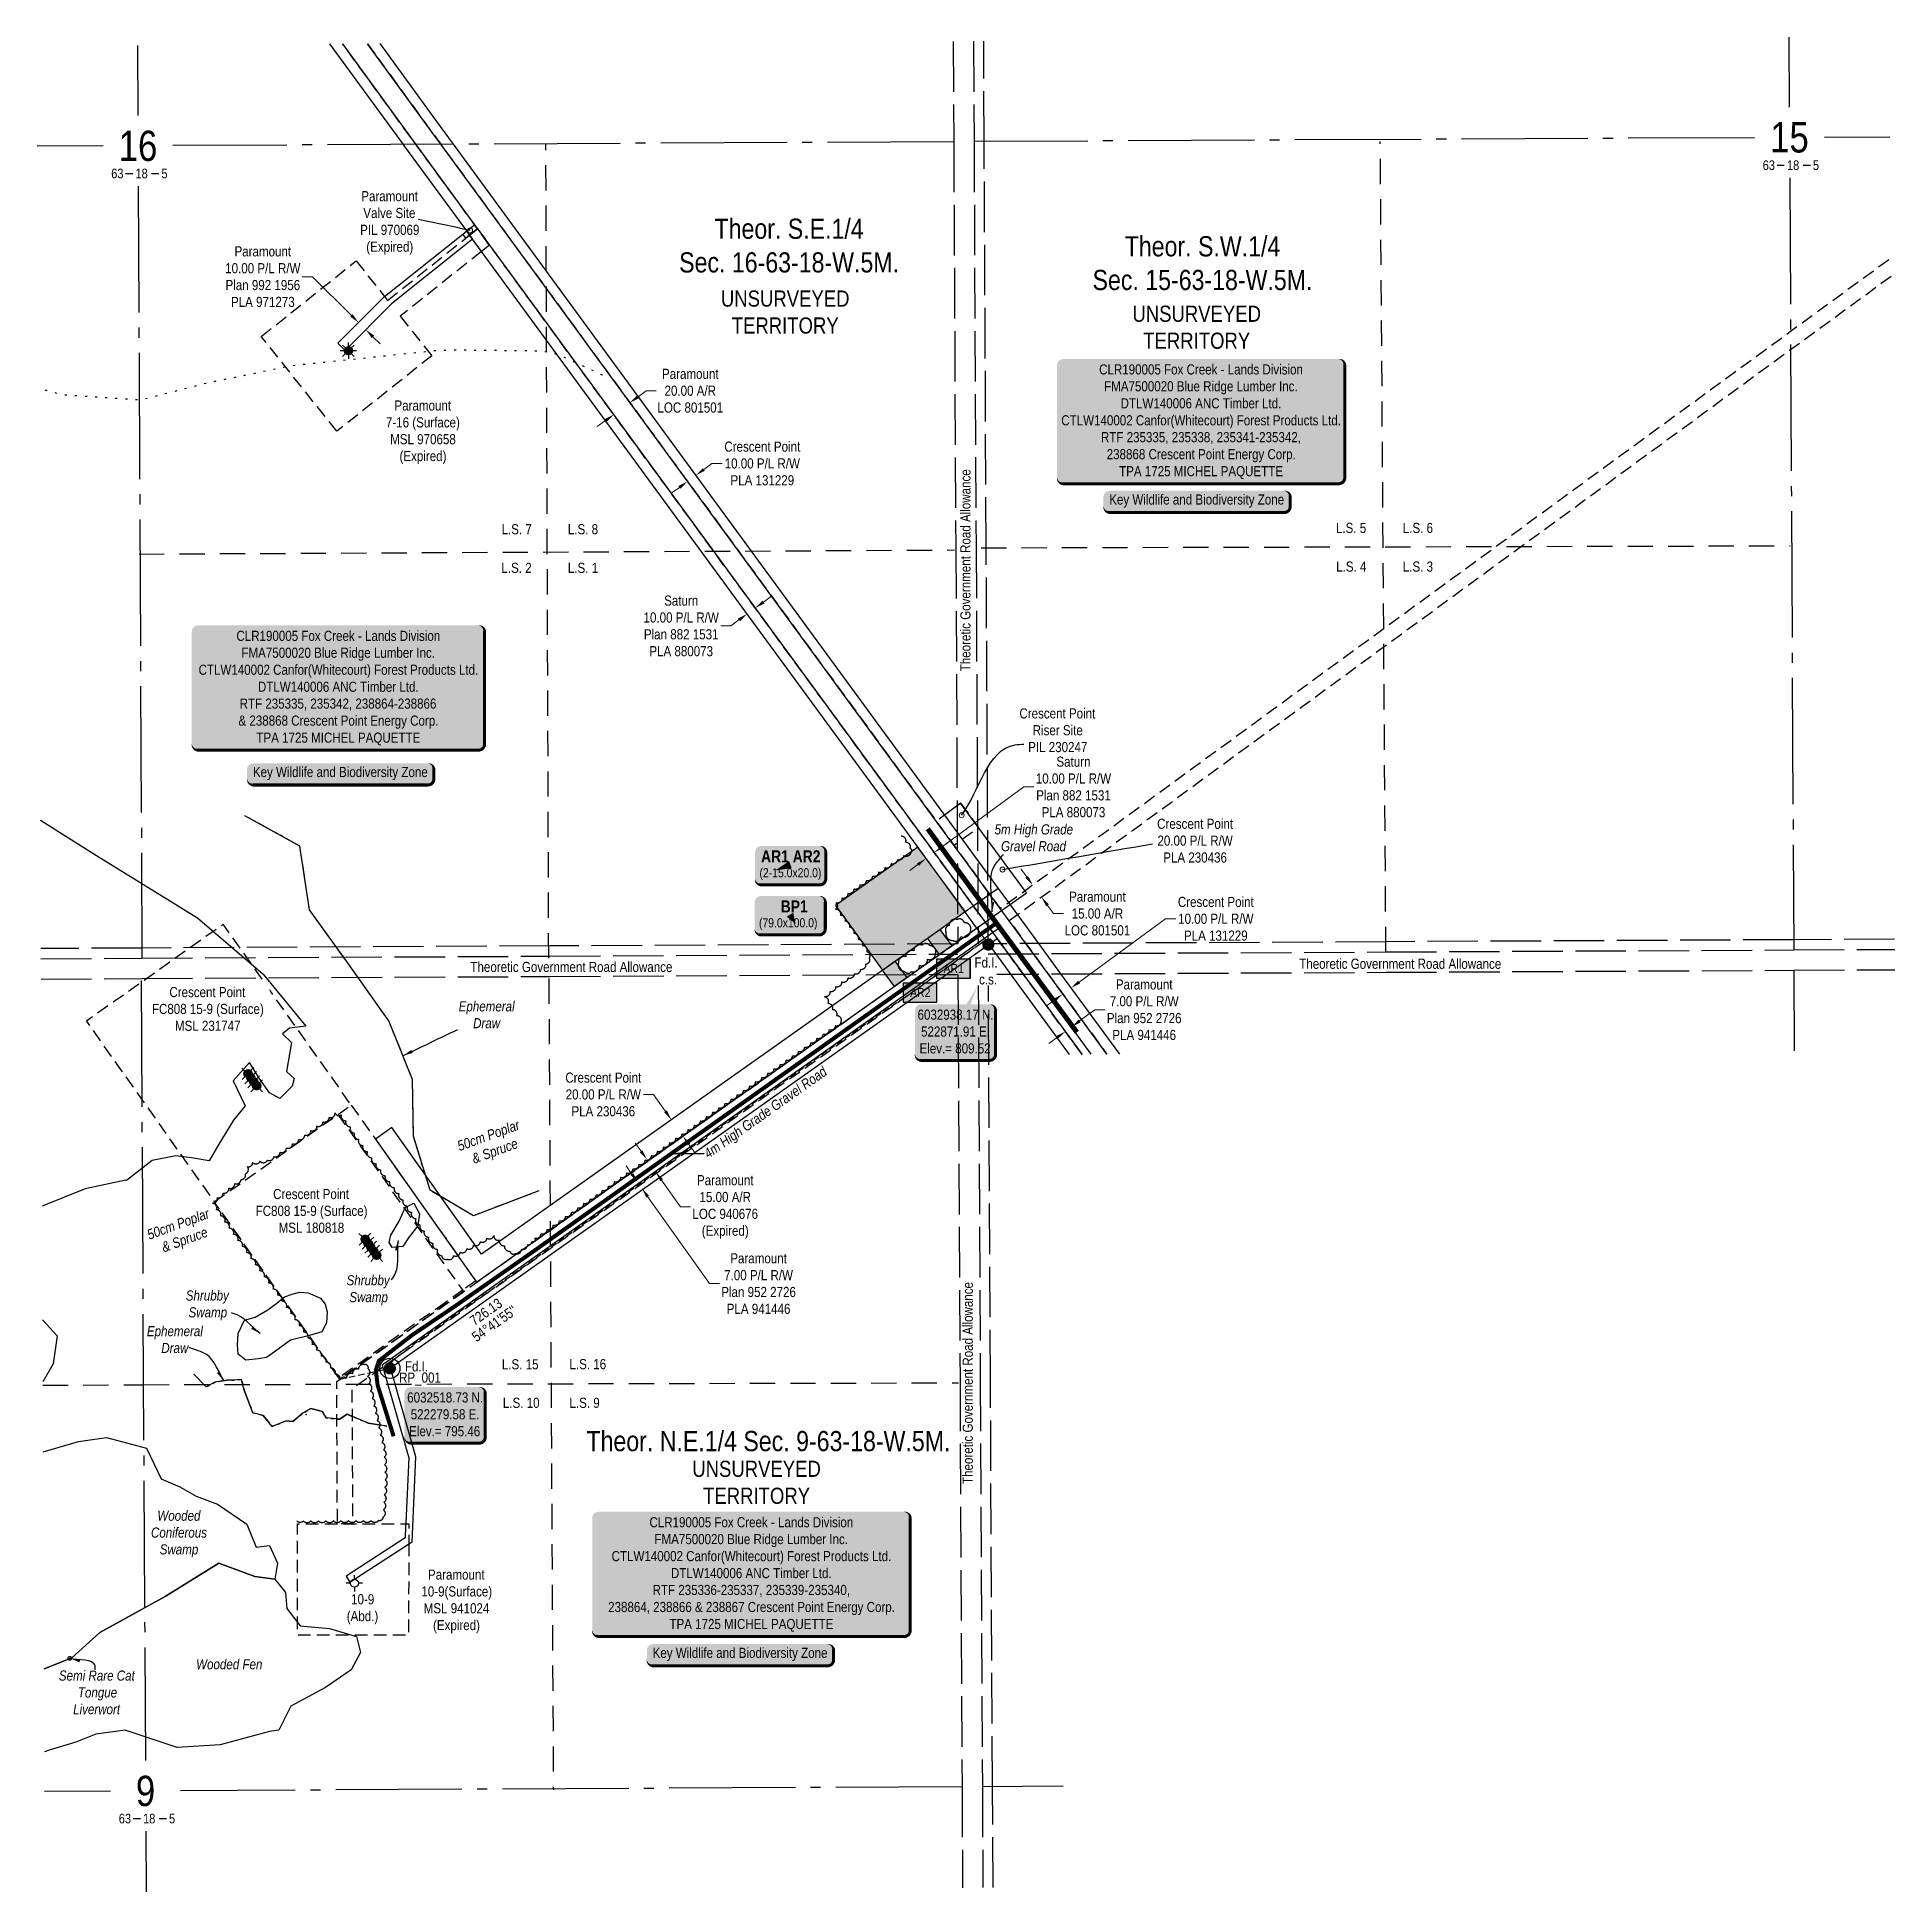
# Model space of a CAD drawing. Extents: x 520921 to 524870, y 6032001 to 6035665.
# Drawn here: x 521930 to 523769, y 6032001 to 6033836 of the extents above; entities that cross this region are included whole.
import ezdxf
from ezdxf.enums import TextEntityAlignment as Align

# ---------------------------------------------------------------- set-up
doc = ezdxf.new("R2010")
doc.units = 0
doc.header["$LTSCALE"] = 5
doc.header["$PDSIZE"] = 0.5
for name, pattern in [('0', [1, 1, 0]), ('foc-ACCESSROAD', [3.75, 2.5, -1.25]), ('foc-LSD', [8, 5, -3]), ('foc-QUARTERLINE', [33, 25, -3, 2, -3]), ('foc-TIELINE', [1.875, 1.25, -0.625]), ('foc-TOPO-ephemeral', [6.25, 3.125, -0.625, 0.625, -0.625, 0.625, -0.625]), ('foc-UNSURVEYED', [12.5, 10, -2.5]), ('foc-WHEELTRACKS', [2, 0.4, -1.6]), ('UG_PIPE', [1.875, 1.25, -0.625])]:
    doc.linetypes.add(name, pattern=pattern)
doc.layers.get('Defpoints').update_dxf_attribs({"color": 9})
for name, color, linetype in [('10', 1, 'Continuous'), ('35', 37, 'Continuous'), ('9', 3, 'Continuous'), ('AS-PIPE-UG', 44, 'UG_PIPE'), ('AS-ROADS', 254, 'Continuous'), ('AS-WILDLIFE-BLOCK', 131, 'Continuous'), ('C-RW', 13, 'Continuous'), ('C-SYMBOL', 7, 'Continuous'), ('C-WS', 13, 'foc-ACCESSROAD'), ('cat_tongue_liverwort', 7, 'Continuous'), ('DETAIL-T', 7, 'Continuous'), ('F-AR', 190, 'foc-ACCESSROAD'), ('F-RW', 190, 'Continuous'), ('F-WS', 190, 'foc-ACCESSROAD'), ('F-WS-S', 190, 'Continuous'), ('L-BD', 7, 'Continuous'), ('L-MON', 1, 'Continuous'), ('L-ROAD-T', 7, 'Continuous'), ('L-SECLBL', 7, 'Continuous'), ('L-SECQ', 8, 'foc-QUARTERLINE'), ('L-SECTION-LSD', 7, 'foc-LSD'), ('L-TIE', 7, 'foc-TIELINE'), ('L-UNS-T', 3, 'Continuous'), ('L-USEC', 7, 'foc-UNSURVEYED'), ('P-TEMP-BLOCKS', 250, 'Continuous'), ('P-TEMP-H', 41, 'Continuous'), ('P-TEMP_WORKSPACE', 46, 'Continuous'), ('P-WORKAREA', 113, 'Continuous'), ('P-WORKAREA-H', 111, 'Continuous'), ('T-BUSH', 110, '0'), ('T-BUSH-T', 110, 'Continuous'), ('T-DRAW', 143, 'foc-TOPO-ephemeral'), ('T-WATER-P3', 160, 'foc-WHEELTRACKS'), ('T-WATER-T', 170, 'Continuous'), ('watercourse_crossing', 7, 'Continuous'), ('WETLAND', 143, 'Continuous'), ('WETLAND-T', 146, 'Continuous')]:
    doc.layers.add(name, color=color, linetype=linetype)
for name, color, linetype, lineweight in [('C-RW-T', 13, 'Continuous', 9), ('C-WS-T', 13, 'Continuous', 9), ('F-AR-T', 190, 'Continuous', 9), ('F-RW-T', 190, 'Continuous', 9), ('F-WS-T', 190, 'Continuous', 9), ('T-TEXT', 48, 'Continuous', 18)]:
    doc.layers.add(name, color=color, linetype=linetype, lineweight=lineweight)
doc.styles.add('100L', font='ARIALN.TTF', dxfattribs={"height": 11})
doc.styles.add('175L', font='ARIALN.TTF', dxfattribs={"height": 20})
doc.styles.add('80', font='ARIALN.TTF', dxfattribs={"height": 10})
doc.styles.add('80CG', font='ARIALN.TTF', dxfattribs={"height": 10})
doc.styles.add('80L', font='ARIALN.TTF', dxfattribs={"height": 10})
doc.styles.add('80LS', font='ARIALNI.TTF', dxfattribs={"height": 10})
doc.styles.add('BOLD', font='ARIALNB.TTF')
doc.styles.add('foc-LtypeFont', font='ARIALN.TTF', dxfattribs={"height": 7.35})
doc.styles.add('SIMPLEX', font='ARIALN.TTF')
doc.linetypes.add('foc-TOPO-flowdirection-NOLINE', pattern='A,0,[">",foc-LtypeFont,S=0.3,R=0,X=0,Y=-0.945],-20,[">",foc-LtypeFont,S=0.3,R=0,X=0,Y=-0.945],0', length=20)
doc.dimstyles.new('Compass 5 000', dxfattribs={"dimscale": 5, "dimtxt": 9, "dimasz": 2, "dimexe": 0.2, "dimexo": 0.0625, "dimgap": 0.5, "dimtad": 0, "dimtih": 1, "dimtoh": 1, "dimzin": 0, "dimdsep": 46, "dimtxsty": '80CG', "dimcen": 0.1, "dimse1": 1, "dimse2": 1, "dimclrd": 256, "dimclrt": 256, "dimaunit": 1, "dimadec": 4, "dimazin": 0, "dimtfac": 0.06, "dimtofl": 0, "dimtmove": 0, "dimatfit": 1, "dimfxl": 0.2, "dimtolj": 1, "dimtzin": 0, "dimlwd": -1, "dimarcsym": 0})

msp = doc.modelspace()

# ---------------------------------------------------------------- texts
at = {"layer": '35', "color": 3, "style": '80'}
msp.add_attdef('RP_001', (522288.667, 6032504.64), 'RP', height=9.9948, dxfattribs=at)
at = {"layer": 'C-RW-T', "insert": (523076.584, 6033041.039), "char_height": 10, "attachment_point": 5, "style": '80CG'}
msp.add_mtext('\\A1;Crescent Point\\P20.00 P/L R/W\\PPLA 230436', dxfattribs=at)
at = {"layer": 'C-SYMBOL', "color": 3, "style": '175L'}
msp.add_text('Theor. N.E.1/4 Sec. 9-63-18-W.5M.', height=20, dxfattribs=at).set_placement((522654.264, 6032430.766), align=Align.BOTTOM_CENTER)
at = {"layer": 'C-SYMBOL', "color": 3, "char_height": 19.98968, "attachment_point": 2, "style": '175L'}
for s, insert, width in [('Theor. S.E.1/4 \\PSec. 16-63-18-W.5M.', (522674.702, 6033656.78), 373.53559), ('Theor. S.W.1/4 \\PSec. 15-63-18-W.5M.', (523083.918, 6033639.392), 215.87303)]:
    msp.add_mtext(s, dxfattribs=dict(at, insert=insert, width=width))
at = {"layer": 'C-WS-T', "char_height": 9.99484, "attachment_point": 1, "style": '80L'}
for s, width, insert in [('\\pi7.68472;Crescent Point\\P\\pi20.8021;Riser Site\\P\\pi16.3501;PIL 230247', 89.85352, (522895.034, 6033172.053)), ('\\pi19.63913;Crescent Point\\P\\pi2.34587;FC808 15-9 (Surface)\\P\\pi25.10015;MSL 180818', 113.76232, (522144.359, 6032696.3))]:
    msp.add_mtext_dynamic_manual_height_columns(s, width=width, gutter_width=49.974, heights=[0], dxfattribs=dict(at, insert=insert))
at = {"layer": 'F-AR-T', "insert": (522269.207, 6033476.789), "char_height": 10, "attachment_point": 1, "style": '80L'}
msp.add_mtext_dynamic_manual_height_columns('\\pi14.89129;Paramount\\P\\pi6.43631;7-16 (Surface)\\P\\pi10.63822;MSL 970658\\P\\pi19.8947;(Expired)', width=84.87125, gutter_width=50, heights=[0], dxfattribs=at)
at = {"layer": 'F-WS-T', "char_height": 10, "attachment_point": 1, "style": '80L'}
for s, width, insert in [('\\pi7.75363;Paramount\\P\\pi9.78296;Valve Site\\P\\pi6.69292;PIL 970069\\P\\pi12.75704;(Expired)', 70.59593, (522243.468, 6033684.016)), ('\\pi13.17779;Paramount\\P\\pi6.66688;10-9(Surface)\\P\\pi8.9486;MSL 941024\\P\\pi18.18121;(Expired)', 81.44427, (522304.084, 6032319.607)), ('\\pi6.58083;10-9\\P\\pi2.26637;(Abd.)', 34.34175, (522234.614, 6032295.192))]:
    msp.add_mtext_dynamic_manual_height_columns(s, width=width, gutter_width=50, heights=[0], dxfattribs=dict(at, insert=insert))
at = {"layer": 'L-BD', "style": '80L'}
for s, p in [('726.13', (522374.638, 6032574.697)), ("54°41'55''", (522382.868, 6032563.074))]:
    msp.add_text(s, height=9.9948, rotation=35.3026, dxfattribs=at).set_placement(p, align=Align.MIDDLE)
at = {"layer": 'L-MON', "insert": (522294.421, 6032525.716), "char_height": 9.9948, "attachment_point": 1, "style": '80L'}
msp.add_mtext_dynamic_manual_height_columns('Fd.I.', width=17.8652, gutter_width=49.974, heights=[0], dxfattribs=at)
at = {"layer": 'L-ROAD-T', "style": '80L'}
for p in [(522849.256, 6033308.705), (522851.552, 6032504.243)]:
    msp.add_text('Theoretic Government Road Allowance', height=10, rotation=90, dxfattribs=at).set_placement(p, align=Align.MIDDLE_CENTER)
for p in [(522459.25, 6032916.072), (523279.629, 6032919.218)]:
    msp.add_text('Theoretic Government Road Allowance', height=10, dxfattribs=at).set_placement(p, align=Align.MIDDLE_CENTER)
at = {"layer": 'L-SECTION-LSD', "style": '100L'}
msp.add_text('L.S. 15', height=10, dxfattribs=at).set_placement((522390.394, 6032517.754))
at = {"layer": 'L-UNS-T', "color": 3, "char_height": 16, "attachment_point": 5, "style": '80L'}
for insert in [(522670.863, 6033564.217), (523078.18, 6033549.156), (522642.51, 6032405.843)]:
    msp.add_mtext_dynamic_manual_height_columns('UNSURVEYED TERRITORY', width=126.41375, gutter_width=47.5, heights=[0], dxfattribs=dict(at, insert=insert))
at = {"layer": 'T-BUSH-T', "char_height": 10, "attachment_point": 1, "rotation": 20, "style": '80L'}
for insert in [(522344.779, 6032742.956), (522037.716, 6032655.218)]:
    msp.add_mtext_dynamic_manual_height_columns('\\pi0.40247;{\\fArial Narrow|b0|i1|c0|p34;50cm Poplar\\P\\pi9.68965;& Spruce}', width=65.31381, gutter_width=50, heights=[0], dxfattribs=dict(at, insert=insert))
at = {"layer": 'T-TEXT', "insert": (522877.668, 6033057.266), "char_height": 10, "attachment_point": 1, "style": '80L'}
msp.add_mtext_dynamic_manual_height_columns('\\pi0.44905;{\\fArial Narrow|b0|i1|c0|p34;5m High Grade\\P\\pi6.86787;Gravel Road}', width=77.49427, gutter_width=50, heights=[0], dxfattribs=at)
at = {"layer": 'T-TEXT', "insert": (522580.007, 6032727.825), "char_height": 10, "attachment_point": 1, "rotation": 35.34074, "style": '80L'}
msp.add_mtext_dynamic_manual_height_columns('\\pi11.12932;{\\fArial Narrow|b0|i1|c0|p34;4m High Grade Gravel Road}', width=167.47009, gutter_width=50, heights=[0], dxfattribs=at)
at = {"layer": 'T-WATER-T', "insert": (522043.482, 6032560.588), "char_height": 10, "attachment_point": 1, "style": '80L'}
msp.add_mtext_dynamic_manual_height_columns('\\pi-4.41765;{\\fArial Narrow|b0|i1|c0|p34;Ephemeral \\P\\pi9.84906;Draw}', width=46.49212, gutter_width=50, heights=[0], dxfattribs=at)
at = {"layer": 'WETLAND-T', "char_height": 10, "attachment_point": 1, "style": '80L'}
for s, width, insert in [('\\pi0.45587;{\\fArial Narrow|b0|i1|c0|p34;Shrubby \\P\\pi3.16392;Swamp}', 43.46289, (522236.247, 6032610.945)), ('\\pi0.45587;{\\fArial Narrow|b0|i1|c0|p34;Shrubby \\P\\pi3.16392;Swamp}', 43.46289, (522077.088, 6032595.879)), ('\\pi0.11073;{\\fArial Narrow|b0|i1|c0|p34;Semi Rare Cat \\P\\pi18.91359;Tongue \\P\\pi14.22055;Liverwort}', 74.96907, (521951.82, 6032219.638))]:
    msp.add_mtext_dynamic_manual_height_columns(s, width=width, gutter_width=50, heights=[0], dxfattribs=dict(at, insert=insert))
at = {"layer": 'WETLAND-T', "char_height": 10, "width": 74.96907, "attachment_point": 1, "style": '80LS'}
for s, insert in [('\\pi16.58754;Wooded \\P\\pi10.31878;Coniferous \\P\\pi18.917;Swamp', (522032.805, 6032377.903)), ('Wooded Fen', (522087.794, 6032230.868))]:
    msp.add_mtext(s, dxfattribs=dict(at, insert=insert))

# ---------------------------------------------------------------- blocks, each defined once
blk = doc.blocks.new('L-SECLBL')
at = {"layer": '9', "color": 7}
for p, q in [((-5.1, -27.8), (-12.3, -27.8)), ((20.7, -27.8), (13.5, -27.8))]:
    blk.add_line(p, q, dxfattribs=at)
at = {"layer": '10', "color": 2, "style": 'SIMPLEX'}
blk.add_attdef('SEC', text='', height=30, dxfattribs=at).set_placement((0, 0), align=Align.MIDDLE)
at = {"layer": '10', "color": 5, "style": '80L'}
blk.add_attdef('TWP', text='', height=9.5, dxfattribs=at).set_placement((-14.4, -27.4), align=Align.MIDDLE_RIGHT)
blk.add_attdef('RGE', text='', height=9.5, dxfattribs=at).set_placement((3.6, -27.4), align=Align.MIDDLE_CENTER)
blk.add_attdef('MER', text='', height=9.5, dxfattribs=at).set_placement((23.2, -27.4), align=Align.MIDDLE_LEFT)
blk = doc.blocks.new('Gabd')
for p, q in [((-0.81, 0), (-1.62, 0)), ((0, 0.81), (0, 1.62)), ((1.62, 0), (0.81, 0)), ((0, -0.81), (0, -1.62))]:
    blk.add_line(p, q)
blk.add_circle((0, 0), 0.8)
blk = doc.blocks.new('*U464')
h = blk.add_hatch(color=254)
edge = h.paths.add_edge_path()
edge.add_line((-34, -28.5), (34, -28.5))
edge.add_arc((34, -22.5), 6, 270, 360)
edge.add_line((40, -22.5), (40, 21))
edge.add_arc((34, 21), 6, 0, 90)
edge.add_line((34, 27), (-34, 27))
edge.add_arc((-34, 21), 6, 90, 180)
edge.add_line((-40, 21), (-40, -22.5))
edge.add_arc((-34, -22.5), 6, 180, 270)
at = {"color": 1, "flags": 128}
blk.add_lwpolyline([(21.9, 44.7, 0, 10, 0), (0, 0, 5, 5, 0)], format="xyseb", dxfattribs=at)
blk.add_lwpolyline([(-34, -28.5, 3, 3, 0), (34, -28.5, 3, 3, 0.414214), (40, -22.5, 3, 3, 0), (40, 21, 3, 0, 0.414214), (34, 27, 0, 0, 0), (-34, 27, 0, 0, 0.414214), (-40, 21, 0, 0, 0), (-40, -22.5, 0, 3, 0.414214)], format="xyseb", close=True, dxfattribs=at)
at = {"color": 1, "style": '80'}
blk.add_attdef('ENTER_TEXT_001', (-36, -5), '', height=10, dxfattribs=at)
blk = doc.blocks.new('*U373')
h = blk.add_hatch(color=191)
edge = h.paths.add_edge_path()
edge.add_line((-29, -20), (29, -20))
edge.add_arc((29, -14), 6, 270, 360)
edge.add_line((35, -14), (35, 12.5))
edge.add_arc((29, 12.5), 6, 0, 90)
edge.add_line((29, 18.5), (-29, 18.5))
edge.add_arc((-29, 12.5), 6, 90, 180)
edge.add_line((-35, 12.5), (-35, -14))
edge.add_arc((-29, -14), 6, 180, 270)
at = {"color": 250, "flags": 128}
blk.add_lwpolyline([(-29, -20, 3, 3, 0), (29, -20, 3, 3, 0.414214), (35, -14, 3, 3, 0), (35, 12.5, 3, 0, 0.414214), (29, 18.5, 0, 0, 0), (-29, 18.5, 0, 0, 0.414214), (-35, 12.5, 0, 0, 0), (-35, -14, 0, 3, 0.414214)], format="xyseb", close=True, dxfattribs=at)
at = {"flags": 128}
blk.add_lwpolyline([(5.5, -9.1, 0, 7.5, 0), (0, 0, 0, 0, 0)], format="xyseb", dxfattribs=at)
at = {"color": 250}
for tag, p, height, style in [('TEMP_AREA_W1_001', (-9.2, 2.2), 12, 'BOLD'), ('ENTER_TEXT_001', (-30.7, -12.5), 9, '80')]:
    blk.add_attdef(tag, p, '', height=height, dxfattribs=dict(at, style=style))
blk = doc.blocks.new('*D374')
at = {"layer": 'C-RW-T', "transparency": 16777216}
for p, q in [((522961.8, 6032901.1), (523047.4, 6032963.7)), ((523047.4, 6032963.7), (523057.4, 6032963.7)), ((522937.6, 6032883.4), (522929.5, 6032877.5))]:
    blk.add_line(p, q, dxfattribs=at)
for points in [[(522960.8, 6032902.4), (522962.8, 6032899.8), (522953.8, 6032895.2)], [(522936.6, 6032884.7), (522938.6, 6032882), (522945.7, 6032889.3)]]:
    blk.add_solid(points, dxfattribs=at)
at = {"layer": 'Defpoints', "color": 0, "transparency": 16777216}
for p in [(522881.8, 6032993.5), (522873.8, 6032987.5), (522953.8, 6032895.2)]:
    blk.add_point(p, dxfattribs=at)
at = {"layer": 'C-RW-T', "transparency": 16777216, "insert": (523097.1, 6032963.7), "char_height": 10, "attachment_point": 5, "style": '80CG'}
blk.add_mtext('\\A1;Crescent Point\\P10.00 P/L R/W^JPLA 131229', dxfattribs=at)
blk = doc.blocks.new('*D375')
at = {"layer": 'C-RW-T', "transparency": 16777216}
for p, q in [((522590.4, 6033408.5), (522598.4, 6033414.4)), ((522598.4, 6033414.4), (522608.4, 6033414.4)), ((522566.1, 6033390.8), (522558.1, 6033384.9))]:
    blk.add_line(p, q, dxfattribs=at)
for points in [[(522565.2, 6033392.1), (522567.1, 6033389.4), (522574.2, 6033396.7)], [(522589.4, 6033409.8), (522591.3, 6033407.2), (522582.3, 6033402.6)]]:
    blk.add_solid(points, dxfattribs=at)
at = {"layer": 'Defpoints', "color": 0, "transparency": 16777216}
for p in [(522569.3, 6033403.4), (522577.4, 6033409.3), (522582.3, 6033402.6)]:
    blk.add_point(p, dxfattribs=at)
at = {"layer": 'C-RW-T', "transparency": 16777216, "insert": (522648.2, 6033414.4), "char_height": 10, "attachment_point": 5, "style": '80CG'}
blk.add_mtext('\\A1;Crescent Point\\P10.00 P/L R/W^JPLA 131229', dxfattribs=at)
blk = doc.blocks.new('*D376')
at = {"layer": 'C-RW-T', "transparency": 16777216}
for p, q in [((522540.5, 6032789.8), (522530.5, 6032789.8)), ((522552.4, 6032773.1), (522540.5, 6032789.8)), ((522575.5, 6032740.4), (522581.3, 6032732.3))]:
    blk.add_line(p, q, dxfattribs=at)
for points in [[(522553.7, 6032774.1), (522551, 6032772.1), (522558.1, 6032764.9)], [(522576.8, 6032741.4), (522574.1, 6032739.5), (522569.7, 6032748.6)]]:
    blk.add_solid(points, dxfattribs=at)
at = {"layer": 'Defpoints', "color": 0, "transparency": 16777216}
for p in [(522557.4, 6032764.4), (522558.1, 6032764.9), (522569, 6032748.1)]:
    blk.add_point(p, dxfattribs=at)
at = {"layer": 'C-RW-T', "transparency": 16777216, "insert": (522490.8, 6032789.8), "char_height": 10, "attachment_point": 5, "style": '80CG'}
blk.add_mtext('\\A1;Crescent Point\\P20.00 P/L R/W\\PPLA 230436', dxfattribs=at)
blk = doc.blocks.new('*D377')
at = {"layer": 'Defpoints', "color": 0, "transparency": 16777216}
for p in [(522915.8, 6032997.2), (522922.3, 6033001.9), (522931.1, 6032989.8)]:
    blk.add_point(p, dxfattribs=at)
at = {"layer": 'F-AR-T', "transparency": 16777216}
for p, q in [((522909.9, 6033005.3), (522904, 6033013.3)), ((522930.5, 6032977), (522936.4, 6032968.9)), ((522936.4, 6032968.9), (522946.4, 6032968.9))]:
    blk.add_line(p, q, dxfattribs=at)
for points in [[(522911.2, 6033006.2), (522908.5, 6033004.3), (522915.8, 6032997.2)], [(522931.9, 6032978), (522929.2, 6032976), (522924.6, 6032985.1)]]:
    blk.add_solid(points, dxfattribs=at)
at = {"layer": 'F-AR-T', "transparency": 16777216, "insert": (522979.9, 6032968.9), "char_height": 10, "attachment_point": 5, "style": '80CG'}
blk.add_mtext('\\A1;Paramount\\P15.00 A/R\\PLOC 801501', dxfattribs=at)
blk = doc.blocks.new('*D378')
at = {"layer": 'Defpoints', "color": 0, "transparency": 16777216}
for p in [(522534, 6032725.4), (522438.4, 6032657.7), (522447, 6032645.4)]:
    blk.add_point(p, dxfattribs=at)
at = {"layer": 'F-AR-T', "transparency": 16777216}
for p, q in [((522528.2, 6032733.6), (522522.4, 6032741.8)), ((522548.4, 6032705.1), (522567.2, 6032678.5)), ((522567.2, 6032678.5), (522577.2, 6032678.5))]:
    blk.add_line(p, q, dxfattribs=at)
for points in [[(522529.5, 6032734.6), (522526.8, 6032732.6), (522534, 6032725.4)], [(522549.8, 6032706), (522547.1, 6032704.1), (522542.6, 6032713.2)]]:
    blk.add_solid(points, dxfattribs=at)
at = {"layer": 'F-AR-T', "transparency": 16777216, "insert": (522611.5, 6032678.5), "char_height": 10, "attachment_point": 5, "style": '80CG'}
blk.add_mtext('\\A1;Paramount\\P15.00 A/R\\PLOC 940676\\P(Expired)', dxfattribs=at)
blk = doc.blocks.new('*D379')
at = {"layer": 'Defpoints', "color": 0, "transparency": 16777216}
for p in [(522517.2, 6033474.6), (522519.4, 6033471.6), (522503.2, 6033459.8)]:
    blk.add_point(p, dxfattribs=at)
at = {"layer": 'F-AR-T', "transparency": 16777216}
for p, q in [((522525.3, 6033480.5), (522533.3, 6033486.4)), ((522533.3, 6033486.4), (522543.3, 6033486.4)), ((522493, 6033456.8), (522484.9, 6033450.9))]:
    blk.add_line(p, q, dxfattribs=at)
for points in [[(522524.3, 6033481.8), (522526.3, 6033479.1), (522517.2, 6033474.6)], [(522492, 6033458.2), (522494, 6033455.5), (522501.1, 6033462.7)]]:
    blk.add_solid(points, dxfattribs=at)
at = {"layer": 'F-AR-T', "transparency": 16777216, "insert": (522576.9, 6033486.4), "char_height": 10, "attachment_point": 5, "style": '80CG'}
blk.add_mtext('\\A1;Paramount\\P20.00 A/R\\PLOC 801501', dxfattribs=at)
blk = doc.blocks.new('*D380')
at = {"layer": 'Defpoints', "color": 0, "transparency": 16777216}
for p in [(522810.3, 6033023.4), (522819.9, 6033010.4), (522827.9, 6033016.3)]:
    blk.add_point(p, dxfattribs=at)
at = {"layer": 'F-RW-T', "transparency": 16777216}
for p, q in [((522826.4, 6033035.2), (522907.1, 6033094.2)), ((522907.1, 6033094.2), (522917.1, 6033094.2)), ((522802.2, 6033017.5), (522794.2, 6033011.6))]:
    blk.add_line(p, q, dxfattribs=at)
for points in [[(522825.5, 6033036.6), (522827.4, 6033033.9), (522818.4, 6033029.3)], [(522801.3, 6033018.8), (522803.2, 6033016.2), (522810.3, 6033023.4)]]:
    blk.add_solid(points, dxfattribs=at)
at = {"layer": 'F-RW-T', "transparency": 16777216, "insert": (522956.2, 6033094.2), "char_height": 10, "attachment_point": 5, "style": '80CG'}
blk.add_mtext('\\A1;Saturn\\P10.00 P/L R/W\\PPlan 882 1531\\PPLA 880073', dxfattribs=at)
blk = doc.blocks.new('*D381')
at = {"layer": 'Defpoints', "color": 0, "transparency": 16777216}
for p in [(522937.1, 6032880.1), (522930.9, 6032875.6), (522954.3, 6032856.7)]:
    blk.add_point(p, dxfattribs=at)
at = {"layer": 'F-RW-T', "transparency": 16777216}
for p, q in [((522962.3, 6032862.6), (522977.5, 6032873.7)), ((522977.5, 6032873.7), (522987.5, 6032873.7)), ((522940, 6032846.2), (522931.9, 6032840.3))]:
    blk.add_line(p, q, dxfattribs=at)
for points in [[(522961.3, 6032863.9), (522963.3, 6032861.2), (522954.3, 6032856.7)], [(522939, 6032847.6), (522941, 6032844.9), (522948.1, 6032852.2)]]:
    blk.add_solid(points, dxfattribs=at)
at = {"layer": 'F-RW-T', "transparency": 16777216, "insert": (523026.2, 6032873.7), "char_height": 10, "attachment_point": 5, "style": '80CG'}
blk.add_mtext('\\A1;Paramount\\P7.00 P/L R/W\\PPlan 952 2726\\PPLA 941446', dxfattribs=at)
blk = doc.blocks.new('*D382')
at = {"layer": 'Defpoints', "color": 0, "transparency": 16777216}
for p in [(522245.4, 6033550.7), (522248.6, 6033553.9), (522252.5, 6033543.7)]:
    blk.add_point(p, dxfattribs=at)
at = {"layer": 'F-RW-T', "transparency": 16777216}
for p, q in [((522202.9, 6033599.3), (522192.9, 6033599.3)), ((522241.5, 6033561), (522202.9, 6033599.3)), ((522262.8, 6033539.8), (522269.9, 6033532.8))]:
    blk.add_line(p, q, dxfattribs=at)
for points in [[(522242.7, 6033562.1), (522240.3, 6033559.8), (522248.6, 6033553.9)], [(522264, 6033541), (522261.6, 6033538.6), (522255.7, 6033546.9)]]:
    blk.add_solid(points, dxfattribs=at)
at = {"layer": 'F-RW-T', "transparency": 16777216, "insert": (522153.8, 6033599.3), "char_height": 10, "attachment_point": 5, "style": '80CG'}
blk.add_mtext('\\A1;Paramount\\P10.00 P/L R/W\\PPlan 992 1956\\PPLA 971273', dxfattribs=at)
blk = doc.blocks.new('*D383')
at = {"layer": 'Defpoints', "color": 0, "transparency": 16777216}
for p in [(522633.1, 6033265.4), (522639.5, 6033256.8), (522647.5, 6033262.7)]:
    blk.add_point(p, dxfattribs=at)
at = {"layer": 'F-RW-T', "transparency": 16777216}
for p, q in [((522649.3, 6033277.2), (522657.3, 6033283.1)), ((522617, 6033253.6), (522607, 6033253.6)), ((522625.1, 6033259.5), (522617, 6033253.6))]:
    blk.add_line(p, q, dxfattribs=at)
for points in [[(522624.1, 6033260.9), (522626.1, 6033258.2), (522633.1, 6033265.4)], [(522648.3, 6033278.6), (522650.3, 6033275.9), (522641.2, 6033271.3)]]:
    blk.add_solid(points, dxfattribs=at)
at = {"layer": 'F-RW-T', "transparency": 16777216, "insert": (522567.9, 6033253.6), "char_height": 10, "attachment_point": 5, "style": '80CG'}
blk.add_mtext('\\A1;Saturn\\P10.00 P/L R/W\\PPlan 882 1531\\PPLA 880073', dxfattribs=at)
blk = doc.blocks.new('*D384')
at = {"layer": 'Defpoints', "color": 0, "transparency": 16777216}
for p in [(522528.9, 6032697.1), (522463.5, 6032659.4), (522467.6, 6032653.7)]:
    blk.add_point(p, dxfattribs=at)
at = {"layer": 'F-RW-T', "transparency": 16777216}
for p, q in [((522519.1, 6032711), (522513.3, 6032719.1)), ((522534.7, 6032688.9), (522595.8, 6032602.6)), ((522595.8, 6032602.6), (522605.8, 6032602.6))]:
    blk.add_line(p, q, dxfattribs=at)
for points in [[(522520.5, 6032711.9), (522517.7, 6032710), (522524.9, 6032702.8)], [(522536.1, 6032689.9), (522533.3, 6032688), (522528.9, 6032697.1)]]:
    blk.add_solid(points, dxfattribs=at)
at = {"layer": 'F-RW-T', "transparency": 16777216, "insert": (522644.5, 6032602.6), "char_height": 10, "attachment_point": 5, "style": '80CG'}
blk.add_mtext('\\A1;Paramount\\P7.00 P/L R/W\\PPlan 952 2726\\PPLA 941446', dxfattribs=at)
blk = doc.blocks.new('fdia')
at = {"color": 255, "const_width": 1}
blk.add_lwpolyline([(-0.5, 0, 1), (0.5, 0, 1)], format="xyb", close=True, dxfattribs=at)
blk = doc.blocks.new('Fdiaa')
blk.add_blockref('fdia', (0, 0))
blk = doc.blocks.new('fdib')
at = {"color": 1, "const_width": 1.6}
blk.add_lwpolyline([(-0.4, 0, 1), (0.4, 0, 1)], format="xyb", close=True, dxfattribs=at)
at = {"color": 1}
blk.add_circle((0, 0), 0.8, dxfattribs=at)
blk = doc.blocks.new('Fdibb')
blk.add_blockref('fdib', (0, 0))
blk = doc.blocks.new('fdicc')
for name in ['Fdibb', 'Fdiaa']:
    blk.add_blockref(name, (0, 0))
blk = doc.blocks.new('FDI')
blk.add_blockref('fdicc', (0, 0))
blk = doc.blocks.new('*U387')
h = blk.add_hatch(color=255)
edge = h.paths.add_edge_path()
edge.add_line((-86.5, -11.5), (86.5, -11.5))
edge.add_arc((86.5, -5.5), 6, 270, 360)
edge.add_line((92.5, -5.5), (92.5, 4))
edge.add_arc((86.5, 4), 6, 0, 90)
edge.add_line((86.5, 10), (-86.5, 10))
edge.add_arc((-86.5, 4), 6, 90, 180)
edge.add_line((-92.5, 4), (-92.5, -5.5))
edge.add_arc((-86.5, -5.5), 6, 180, 270)
at = {"color": 131, "flags": 128}
blk.add_lwpolyline([(-86.5, -11.5, 3, 3, 0), (86.5, -11.5, 3, 3, 0.414214), (92.5, -5.5, 3, 3, 0), (92.5, 4, 3, 0, 0.414214), (86.5, 10, 0, 0, 0), (-86.5, 10, 0, 0, 0.414214), (-92.5, 4, 0, 0, 0), (-92.5, -5.5, 0, 3, 0.414214)], format="xyseb", close=True, dxfattribs=at)
at = {"color": 131, "style": '80'}
blk.add_attdef('ENTER_TEXT_001', (-36, -5), '', height=10, dxfattribs=at)
blk = doc.blocks.new('*U470')
h = blk.add_hatch(color=255)
edge = h.paths.add_edge_path()
edge.add_line((-151.5, -62.5), (151.5, -62.5))
edge.add_arc((151.5, -56.5), 6, 270, 360)
edge.add_line((157.5, -56.5), (157.5, 55))
edge.add_arc((151.5, 55), 6, 0, 90)
edge.add_line((151.5, 61), (-151.5, 61))
edge.add_arc((-151.5, 55), 6, 90, 180)
edge.add_line((-157.5, 55), (-157.5, -56.5))
edge.add_arc((-151.5, -56.5), 6, 180, 270)
at = {"color": 44, "flags": 128}
blk.add_lwpolyline([(-151.5, -62.5, 3, 3, 0), (151.5, -62.5, 3, 3, 0.414214), (157.5, -56.5, 3, 3, 0), (157.5, 55, 3, 0, 0.414214), (151.5, 61, 0, 0, 0), (-151.5, 61, 0, 0, 0.414214), (-157.5, 55, 0, 0, 0), (-157.5, -56.5, 0, 3, 0.414214)], format="xyseb", close=True, dxfattribs=at)
at = {"color": 44, "style": '80'}
blk.add_attdef('ENTER_TEXT_001', (-36, -5), '', height=10, dxfattribs=at)
blk = doc.blocks.new('*U386')
h = blk.add_hatch(color=255)
edge = h.paths.add_edge_path()
edge.add_line((-86.5, -11.5), (86.5, -11.5))
edge.add_arc((86.5, -5.5), 6, 270, 360)
edge.add_line((92.5, -5.5), (92.5, 4))
edge.add_arc((86.5, 4), 6, 0, 90)
edge.add_line((86.5, 10), (-86.5, 10))
edge.add_arc((-86.5, 4), 6, 90, 180)
edge.add_line((-92.5, 4), (-92.5, -5.5))
edge.add_arc((-86.5, -5.5), 6, 180, 270)
at = {"color": 131, "flags": 128}
blk.add_lwpolyline([(-86.5, -11.5, 3, 3, 0), (86.5, -11.5, 3, 3, 0.414214), (92.5, -5.5, 3, 3, 0), (92.5, 4, 3, 0, 0.414214), (86.5, 10, 0, 0, 0), (-86.5, 10, 0, 0, 0.414214), (-92.5, 4, 0, 0, 0), (-92.5, -5.5, 0, 3, 0.414214)], format="xyseb", close=True, dxfattribs=at)
at = {"color": 131, "style": '80'}
blk.add_attdef('ENTER_TEXT_001', (-36, -5), '', height=10, dxfattribs=at)
blk = doc.blocks.new('*U488')
h = blk.add_hatch(color=255)
edge = h.paths.add_edge_path()
edge.add_line((-136.5, -62.5), (136.5, -62.5))
edge.add_arc((136.5, -56.5), 6, 270, 360)
edge.add_line((142.5, -56.5), (142.5, 55))
edge.add_arc((136.5, 55), 6, 0, 90)
edge.add_line((136.5, 61), (-136.5, 61))
edge.add_arc((-136.5, 55), 6, 90, 180)
edge.add_line((-142.5, 55), (-142.5, -56.5))
edge.add_arc((-136.5, -56.5), 6, 180, 270)
at = {"color": 44, "flags": 128}
blk.add_lwpolyline([(-136.5, -62.5, 3, 3, 0), (136.5, -62.5, 3, 3, 0.414214), (142.5, -56.5, 3, 3, 0), (142.5, 55, 3, 0, 0.414214), (136.5, 61, 0, 0, 0), (-136.5, 61, 0, 0, 0.414214), (-142.5, 55, 0, 0, 0), (-142.5, -56.5, 0, 3, 0.414214)], format="xyseb", close=True, dxfattribs=at)
at = {"color": 44, "style": '80'}
blk.add_attdef('ENTER_TEXT_001', (-36, -5), '', height=10, dxfattribs=at)
blk = doc.blocks.new('*U472')
h = blk.add_hatch(color=255)
edge = h.paths.add_edge_path()
edge.add_line((-139, -62.5), (139, -62.5))
edge.add_arc((139, -56.5), 6, 270, 360)
edge.add_line((145, -56.5), (145, 55))
edge.add_arc((139, 55), 6, 0, 90)
edge.add_line((139, 61), (-139, 61))
edge.add_arc((-139, 55), 6, 90, 180)
edge.add_line((-145, 55), (-145, -56.5))
edge.add_arc((-139, -56.5), 6, 180, 270)
at = {"color": 44, "flags": 128}
blk.add_lwpolyline([(-139, -62.5, 3, 3, 0), (139, -62.5, 3, 3, 0.414214), (145, -56.5, 3, 3, 0), (145, 55, 3, 0, 0.414214), (139, 61, 0, 0, 0), (-139, 61, 0, 0, 0.414214), (-145, 55, 0, 0, 0), (-145, -56.5, 0, 3, 0.414214)], format="xyseb", close=True, dxfattribs=at)
at = {"color": 44, "style": '80'}
blk.add_attdef('ENTER_TEXT_001', (-36, -5), '', height=10, dxfattribs=at)
blk = doc.blocks.new('WC2')
at = {"layer": 'L-MON'}
h = blk.add_hatch(color=255, dxfattribs=at)
h.dxf.hatch_style = 1
edge = h.paths.add_edge_path()
edge.add_arc((0, 0), 0.9, 0, 360)
at = {"layer": 'L-MON', "color": 14, "flags": 128}
for points in [[(-0.62, 0.5), (-1.23, 1.12)], [(0.52, 0.61), (1.13, 1.21)], [(-1.18, -1.18), (-0.56, -0.57)], [(1.16, -1.18), (0.56, -0.57)]]:
    blk.add_lwpolyline(points, dxfattribs=at)
at = {"layer": 'L-MON', "color": 14}
for radius in [0.8, 0.373]:
    blk.add_circle((0, 0), radius, dxfattribs=at)
blk = doc.blocks.new('*U372')
h = blk.add_hatch(color=254)
edge = h.paths.add_edge_path()
edge.add_line((-34, -28.5), (34, -28.5))
edge.add_arc((34, -22.5), 6, 270, 360)
edge.add_line((40, -22.5), (40, 21))
edge.add_arc((34, 21), 6, 0, 90)
edge.add_line((34, 27), (-34, 27))
edge.add_arc((-34, 21), 6, 90, 180)
edge.add_line((-40, 21), (-40, -22.5))
edge.add_arc((-34, -22.5), 6, 180, 270)
at = {"color": 1, "flags": 128}
blk.add_lwpolyline([(-34, -28.5, 3, 3, 0), (34, -28.5, 3, 3, 0.414214), (40, -22.5, 3, 3, 0), (40, 21, 3, 0, 0.414214), (34, 27, 0, 0, 0), (-34, 27, 0, 0, 0.414214), (-40, 21, 0, 0, 0), (-40, -22.5, 0, 3, 0.414214)], format="xyseb", close=True, dxfattribs=at)
blk.add_lwpolyline([(-31.5, -14.6, 0, 10, 0), (0, 0, 5, 5, 0)], format="xyseb", dxfattribs=at)
at = {"color": 1, "style": '80'}
blk.add_attdef('ENTER_TEXT_001', (-36, -5), '', height=10, dxfattribs=at)
blk = doc.blocks.new('GAS')
h = blk.add_hatch(color=255)
h.dxf.hatch_style = 1
edge = h.paths.add_edge_path()
edge.add_arc((0, 0), 0.9, 0, 360)
for p, q in [((-0.81, 0), (-1.62, 0)), ((-0.57, 0.57), (-1.14, 1.14)), ((0, 0.81), (0, 1.62)), ((0.57, 0.57), (1.14, 1.14)), ((1.62, 0), (0.81, 0)), ((-0.57, -0.57), (-1.14, -1.14)), ((0, -0.81), (0, -1.62)), ((1.14, -1.14), (0.57, -0.57))]:
    blk.add_line(p, q)
blk.add_circle((0, 0), 0.8)
blk = doc.blocks.new('WC')
at = {"layer": 'L-MON'}
h = blk.add_hatch(color=255, dxfattribs=at)
h.dxf.hatch_style = 1
edge = h.paths.add_edge_path()
edge.add_arc((0, 0), 0.9, 0, 360)
at = {"layer": 'L-MON', "color": 240, "flags": 128}
for points in [[(-0.62, 0.5), (-1.23, 1.12)], [(0.52, 0.61), (1.13, 1.21)], [(-1.18, -1.18), (-0.56, -0.57)], [(1.16, -1.18), (0.56, -0.57)]]:
    blk.add_lwpolyline(points, dxfattribs=at)
at = {"layer": 'L-MON', "color": 240}
for radius in [0.8, 0.373]:
    blk.add_circle((0, 0), radius, dxfattribs=at)
blk = doc.blocks.new('Temp_Area3')
h = blk.add_hatch(color=111)
h.dxf.hatch_style = 1
h.paths.add_polyline_path([(-16.8, -9.4), (16.3, -9.4), (16.3, 9.1), (-16.8, 9.1)])
at = {"color": 250}
for points in [[(-17, -9.6), (16.5, -9.6), (16.5, 9.3), (-17, 9.3)], [(-16.9, -9.5), (16.4, -9.5), (16.4, 9.2), (-16.9, 9.2)]]:
    blk.add_lwpolyline(points, close=True, dxfattribs=at)
at = {"color": 250, "style": '80L'}
blk.add_attdef('TEMPORARY', text='', height=9, dxfattribs=at).set_placement((0, -0.1), align=Align.MIDDLE_CENTER)
blk = doc.blocks.new('*U536')
h = blk.add_hatch(color=111)
edge = h.paths.add_edge_path()
edge.add_line((-29, -20), (29, -20))
edge.add_arc((29, -14), 6, 270, 360)
edge.add_line((35, -14), (35, 12.5))
edge.add_arc((29, 12.5), 6, 0, 90)
edge.add_line((29, 18.5), (-29, 18.5))
edge.add_arc((-29, 12.5), 6, 90, 180)
edge.add_line((-35, 12.5), (-35, -14))
edge.add_arc((-29, -14), 6, 180, 270)
at = {"color": 250, "flags": 128}
blk.add_lwpolyline([(-29, -20, 3, 3, 0), (29, -20, 3, 3, 0.414214), (35, -14, 3, 3, 0), (35, 12.5, 3, 0, 0.414214), (29, 18.5, 0, 0, 0), (-29, 18.5, 0, 0, 0.414214), (-35, 12.5, 0, 0, 0), (-35, -14, 0, 3, 0.414214)], format="xyseb", close=True, dxfattribs=at)
at = {"flags": 128}
blk.add_lwpolyline([(-15.2, -5.7, 0, 7.5, 0), (0, 0, 0, 0, 0)], format="xyseb", dxfattribs=at)
at = {"color": 250}
for tag, p, height, style in [('TEMP_AREA_W1_001', (-9.2, 2.2), 12, 'BOLD'), ('ENTER_TEXT_001', (-30.7, -12.5), 9, '80')]:
    blk.add_attdef(tag, p, '', height=height, dxfattribs=dict(at, style=style))

# ---------------------------------------------------------------- dimensions: what is measured, and where the dimension line sits
at = {"layer": 'C-RW-T'}
dim = msp.add_aligned_dim(p1=(522569.304, 6033403.395), p2=(522577.376, 6033409.305), distance=-8.313, text='Crescent Point\\P10.00 P/L R/W^JPLA 131229', dimstyle='Compass 5 000', dxfattribs=at)
dim.commit()
dim.dimension.update_dxf_attribs({"geometry": '*D375', "text_midpoint": (522648.185, 6033414.411)})
for base, p1, p2, angle, text, picture, middle in [((522953.757, 6032895.196), (522873.754, 6032987.544), (522881.824, 6032993.453), 36.207572, 'Crescent Point\\P10.00 P/L R/W^JPLA 131229', '*D374', (523097.124, 6032963.724)), ((522558.131, 6032764.927), (522569.009, 6032748.087), (522557.436, 6032764.435), 125.295539, 'Crescent Point\\P20.00 P/L R/W\\PPLA 230436', '*D376', (522490.764, 6032789.797))]:
    dim = msp.add_linear_dim(base=base, p1=p1, p2=p2, angle=angle, text=text, dimstyle='Compass 5 000', dxfattribs=at)
    dim.commit()
    dim.dimension.update_dxf_attribs({"geometry": picture, "text_midpoint": middle, "dimtype": 161})
at = {"layer": 'F-AR-T'}
dim = msp.add_aligned_dim(p1=(522503.244, 6033459.768), p2=(522519.383, 6033471.583), distance=3.69, text='Paramount\\P20.00 A/R\\PLOC 801501', dimstyle='Compass 5 000', dxfattribs=at)
dim.commit()
dim.dimension.update_dxf_attribs({"geometry": '*D379', "text_midpoint": (522576.854, 6033486.375)})
for base, p1, p2, angle, text, picture, middle in [((522915.781, 6032997.184), (522931.112, 6032989.809), (522922.263, 6033001.92), 126.152382, 'Paramount\\P15.00 A/R\\PLOC 801501', '*D377', (522979.941, 6032968.924)), ((522533.959, 6032725.441), (522447.024, 6032645.438), (522438.356, 6032657.665), 125.334089, 'Paramount\\P15.00 A/R\\PLOC 940676\\P(Expired)', '*D378', (522611.542, 6032678.494))]:
    dim = msp.add_linear_dim(base=base, p1=p1, p2=p2, angle=angle, text=text, dimstyle='Compass 5 000', dxfattribs=at)
    dim.commit()
    dim.dimension.update_dxf_attribs({"geometry": picture, "text_midpoint": middle, "dimtype": 161})
at = {"layer": 'F-RW-T'}
for base, p1, p2, angle, text, picture, middle in [((522248.601, 6033553.914), (522252.501, 6033543.664), (522245.415, 6033550.71), 135.163695, 'Paramount\\P10.00 P/L R/W\\PPlan 992 1956\\PPLA 971273', '*D382', (522153.837, 6033599.332)), ((522810.315, 6033023.41), (522827.919, 6033016.279), (522819.856, 6033010.377), 216.207396, 'Saturn\\P10.00 P/L R/W\\PPlan 882 1531\\PPLA 880073', '*D380', (522956.156, 6033094.243)), ((522954.251, 6032856.673), (522930.907, 6032875.61), (522937.079, 6032880.129), 36.207536, 'Paramount\\P7.00 P/L R/W\\PPlan 952 2726\\PPLA 941446', '*D381', (523026.247, 6032873.703))]:
    dim = msp.add_linear_dim(base=base, p1=p1, p2=p2, angle=angle, text=text, dimstyle='Compass 5 000', dxfattribs=at)
    dim.commit()
    dim.dimension.update_dxf_attribs({"geometry": picture, "text_midpoint": middle, "dimtype": 161})
dim = msp.add_aligned_dim(p1=(522647.519, 6033262.697), p2=(522639.455, 6033256.793), distance=-10.698, text='Saturn\\P10.00 P/L R/W\\PPlan 882 1531\\PPLA 880073', dimstyle='Compass 5 000', dxfattribs=at)
dim.commit()
dim.dimension.update_dxf_attribs({"geometry": '*D383', "text_midpoint": (522567.911, 6033253.611)})

# ---------------------------------------------------------------- hatches: boundary and pattern name
at = {"layer": 'P-TEMP-H'}
h = msp.add_hatch(color=256, dxfattribs=at)
h.dxf.hatch_style = 1
h.paths.add_polyline_path([(522767.275, 6032913.021), (522848.839, 6032970.788), (522802.19, 6033034.506), (522720.627, 6032976.739)])
at = {"layer": 'P-WORKAREA-H'}
h = msp.add_hatch(color=256, dxfattribs=at)
h.dxf.hatch_style = 1
h.paths.add_polyline_path([(522823.593, 6032928.395), (522811.775, 6032944.538), (522824.011, 6032953.204), (522835.829, 6032937.062)], flags=17)
h = msp.add_hatch(color=256, dxfattribs=at)
h.dxf.hatch_style = 1
h.paths.add_polyline_path([(522779.093, 6032896.878), (522767.275, 6032913.021), (522779.511, 6032921.687), (522791.329, 6032905.545)])

# ---------------------------------------------------------------- linework, layer by layer
at = {"layer": '35', "color": 3}
msp.add_circle((522279.579, 6032518.728), 9.995, dxfattribs=at)
at = {"layer": 'AS-PIPE-UG', "flags": 128}
msp.add_lwpolyline([(522276.092, 6032515.308), (522279.161, 6032521.958), (522283.522, 6032527.641), (522305.367, 6032544.222), (522351.815, 6032577.195), (522386.63, 6032601.247), (522426.656, 6032630.05), (522709.118, 6032830.946), (522737.197, 6032850.477), (522767.335, 6032871.464), (522795.001, 6032889.885), (522836.927, 6032919.878), (522860.37, 6032936.87), (522874.299, 6032944.176)], dxfattribs=at)
at = {"layer": 'AS-ROADS', "flags": 128}
for points, const_width in [([(522959.601, 6032851.394), (522884.368, 6032953.335), (522811.929, 6033052.858)], 5), ([(522879.822, 6032959.451), (522420.821, 6032633.97), (522343.212, 6032579.71), (522301.256, 6032551.443), (522268.719, 6032526.219), (522265.656, 6032517.003), (522267.414, 6032502.124), (522283.238, 6032451.47)], 4)]:
    msp.add_lwpolyline(points, dxfattribs=dict(at, const_width=const_width))
at = {"layer": 'C-RW', "flags": 128}
for points in [[(522989.388, 6032829.593), (522931.162, 6032909.125), (522909.162, 6032939.176), (522892.664, 6032961.714), (522883.801, 6032973.82), (522871.589, 6032990.502), (522857.868, 6033009.243), (522849.007, 6033021.346), (522841.219, 6033031.984), (522840.146, 6033033.449), (522822.423, 6033057.653), (522329.939, 6033730.352), (522321.384, 6033742.045), (522257.265, 6033829.953)], [(522269.599, 6033830.015), (522329.459, 6033747.946), (522342.289, 6033730.414), (522841.132, 6033049.035), (522871.503, 6033007.552), (522891.878, 6032979.72), (522900.74, 6032967.615), (522921.514, 6032939.238), (522943.514, 6032909.187), (523001.74, 6032829.656)]]:
    msp.add_lwpolyline(points, dxfattribs=at)
msp.add_lwpolyline([(522909.65, 6032989.284), (522844.515, 6033078.254), (522828.386, 6033066.446), (522881.523, 6032993.864), (522370.208, 6032631.892), (522281.652, 6032756.985), (522265.336, 6032745.435), (522365.442, 6032604.027)], close=True, dxfattribs=at)
at = {"layer": 'C-WS', "flags": 128}
msp.add_lwpolyline([(522844.515, 6033078.254), (522862.227, 6033054.06), (522838.029, 6033036.341), (522820.315, 6033060.537)], close=True, dxfattribs=at)
msp.add_lwpolyline([(522105.783, 6032683.493), (522241.281, 6032779.415), (522114.656, 6032958.255), (521979.165, 6032862.322), (522105.783, 6032683.493)], dxfattribs=at)
at = {"layer": 'C-WS'}
for points in [[(522364.529, 6032605.317), (522351.961, 6032596.413), (522334.452, 6032584.014), (522229.602, 6032509.783), (522229.061, 6032509.401), (522105.783, 6032683.493), (522241.281, 6032779.415), (522364.529, 6032605.317)], [(522352.317, 6032594.722), (522229.96, 6032508.085), (522105.783, 6032683.463), (522228.14, 6032770.099), (522352.317, 6032594.722)]]:
    msp.add_lwpolyline(points, close=True, dxfattribs=at)
at = {"layer": 'cat_tongue_liverwort'}
msp.add_point((521962.676, 6032231.704), dxfattribs=at)
at = {"layer": 'F-AR', "flags": 128}
for points in [[(522964.686, 6032829.469), (522906.46, 6032909.004), (522884.459, 6032939.055), (522882.632, 6032941.555), (522879.825, 6032945.387), (522876.727, 6032949.616), (522875.69, 6032951.033), (522871.763, 6032956.397), (522867.869, 6032961.715), (522841.725, 6032997.425), (522841.392, 6032997.88), (522832.863, 6033009.527), (522378.18, 6033630.598), (522366.353, 6033646.752), (522363.396, 6033650.791), (522305.237, 6033730.229), (522232.591, 6033829.829)], [(522257.265, 6033829.953), (522321.384, 6033742.045), (522329.938, 6033730.352), (522822.423, 6033057.653), (522840.146, 6033033.449), (522841.219, 6033031.984), (522849.007, 6033021.346), (522857.868, 6033009.243), (522871.59, 6032990.501), (522883.801, 6032973.82), (522891.878, 6032979.72), (523665.931, 6033545.254), (523765.499, 6033617.997)], [(523765.596, 6033599.613), (523666.027, 6033526.855), (522900.74, 6032967.615), (522892.664, 6032961.714), (522909.162, 6032939.176), (522931.162, 6032909.125), (522989.388, 6032829.593)], [(522868.884, 6032942.1), (522241.974, 6032498.092), (522242.613, 6032364.964), (522227.62, 6032364.892), (522226.944, 6032505.82), (522868.815, 6032960.424)]]:
    msp.add_lwpolyline(points, dxfattribs=at)
at = {"layer": 'F-RW', "flags": 128}
for points in [[(522232.591, 6033829.829), (522305.237, 6033730.229), (522363.396, 6033650.791), (522366.353, 6033646.752), (522378.18, 6033630.598), (522832.863, 6033009.527), (522841.392, 6032997.877), (522841.724, 6032997.424), (522867.869, 6032961.715), (522871.763, 6032956.398), (522875.69, 6032951.033), (522876.727, 6032949.616), (522879.825, 6032945.387), (522882.633, 6032941.558), (522884.46, 6032939.054), (522906.46, 6032909.003), (522964.686, 6032829.469)], [(522973.85, 6032829.9), (522915.625, 6032909.434), (522893.625, 6032939.485), (522882.71, 6032954.395), (522272.014, 6032521.97), (522273.913, 6032515.41), (522298.261, 6032430.301), (522295.352, 6032365.888), (522295.179, 6032362.07), (522294.675, 6032350.898), (522236.232, 6032312.976), (522240.041, 6032307.108), (522300.101, 6032346.08), (522300.507, 6032346.344), (522301.502, 6032346.989), (522305.302, 6032431.126), (522280.122, 6032519.139), (522880.601, 6032944.329), (522964.488, 6032829.853)]]:
    msp.add_lwpolyline(points, dxfattribs=at)
at = {"layer": 'F-RW'}
msp.add_lwpolyline([(522281.06, 6033572.387), (522235.279, 6033526.344), (522228.193, 6033533.389), (522274.29, 6033579.75), (522351.653, 6033641.432), (522355.573, 6033644.556), (522358.53, 6033640.517), (522361.481, 6033636.486), (522281.06, 6033572.387)], close=True, dxfattribs=at)
at = {"layer": 'F-WS'}
for points in [[(522370.357, 6033624.361), (522289.816, 6033560.166), (522320.988, 6033521.055), (522227.125, 6033446.242), (522152.31, 6033540.105), (522246.174, 6033614.919), (522274.29, 6033579.75), (522277.347, 6033575.81), (522354.61, 6033637.393), (522358.53, 6033640.517), (522366.353, 6033646.752), (522378.18, 6033630.598), (522370.357, 6033624.361)], [(522358.53, 6033640.517), (522354.61, 6033637.393), (522351.653, 6033641.432), (522355.573, 6033644.556), (522363.396, 6033650.791), (522366.353, 6033646.752), (522358.53, 6033640.517)]]:
    msp.add_lwpolyline(points, close=True, dxfattribs=at)
at = {"layer": 'F-WS', "flags": 128}
msp.add_lwpolyline([(522298.177, 6032345.199), (522298.128, 6032254.711), (522188.099, 6032254.772), (522188.159, 6032364.801), (522225.061, 6032364.78), (522240.061, 6032364.772), (522293.022, 6032364.743), (522298.188, 6032364.74), (522298.177, 6032345.199)], close=True, dxfattribs=at)
at = {"layer": 'L-SECQ'}
for p, q in [((523664.402, 6033836.411), (523664.767, 6033767.057)), ((522029.759, 6033828.198), (522030.099, 6033758.848)), ((521995.598, 6033728.69), (521930.416, 6033728.363)), ((522837.658, 6033732.915), (522064.844, 6033729.037)), ((523630.277, 6033736.898), (522857.764, 6033733.017)), ((523764.143, 6033737.571), (523699.522, 6033737.246)), ((522030.442, 6033688.885), (522034.188, 6032924.732)), ((523665.135, 6033697.094), (523669.155, 6032932.943)), ((522033.292, 6032902.521), (522037.562, 6032130.484)), ((523669.256, 6032912.837), (523669.676, 6032832.996)), ((522003.08, 6032100.327), (521937.842, 6032100)), ((522845.93, 6032104.552), (522072.326, 6032100.674)), ((522945.877, 6032105.055), (522866.036, 6032104.654)), ((522037.949, 6032060.522), (522038.281, 6032000.57))]:
    msp.add_line(p, q, dxfattribs=at)
at = {"layer": 'L-SECTION-LSD'}
for p, q in [((522436.867, 6032904.542, 758.889), (522441.351, 6032101.426, 379.445)), ((522036.008, 6032502.563), (522842.457, 6032504.438, 758.889))]:
    msp.add_line(p, q, dxfattribs=at)
at = {"layer": 'L-SECTION-LSD', "flags": 128}
for points in [[(522436.769, 6032924.648), (522433.952, 6033730.889)], [(523265.498, 6032930.916), (523259.922, 6033733.04)], [(522031.253, 6033324.752), (522838.328, 6033328.793)], [(522864.834, 6033330.978), (523665.509, 6033332.936)]]:
    msp.add_lwpolyline(points, dxfattribs=at)
at = {"layer": 'L-SECTION-LSD', "elevation": 758.889, "flags": 128}
msp.add_lwpolyline([(521936.074, 6032502.062), (522036.008, 6032502.563)], dxfattribs=at)
at = {"layer": 'L-TIE', "flags": 128}
msp.add_lwpolyline([(522229.945, 6032508.104), (522279.579, 6032518.728)], dxfattribs=at)
at = {"layer": 'L-USEC'}
for p, q in [((522837.153, 6033832.255), (522837.658, 6033732.915)), ((522857.259, 6033832.356), (522857.764, 6033733.017)), ((522867.817, 6033733.066), (522867.312, 6033832.406)), ((522837.658, 6033732.915), (522839.701, 6033330.845)), ((522857.764, 6033733.017), (522859.808, 6033330.947)), ((522869.859, 6033330.998), (522867.817, 6033733.066)), ((522839.701, 6033330.845), (522841.694, 6032938.841)), ((522859.808, 6033330.947), (522861.8, 6032938.943)), ((522871.851, 6032938.992), (522869.859, 6033330.998)), ((522034.141, 6032934.785), (521934.172, 6032934.285)), ((522437.916, 6032936.813), (522034.141, 6032934.785)), ((522841.694, 6032938.841), (522437.916, 6032936.813)), ((523265.442, 6032940.969), (522871.851, 6032938.992)), ((523669.097, 6032942.996), (523265.442, 6032940.969)), ((523769.041, 6032943.498), (523669.097, 6032942.996)), ((521934.217, 6032924.232), (522034.188, 6032924.732)), ((522034.187, 6032924.732), (522437.966, 6032926.76)), ((522437.966, 6032926.76), (522841.744, 6032928.788)), ((522871.904, 6032928.939), (523265.498, 6032930.916)), ((523265.498, 6032930.916), (523669.155, 6032932.943)), ((523669.155, 6032932.943), (523769.103, 6032933.445)), ((521934.305, 6032904.126), (522034.288, 6032904.626)), ((522034.288, 6032904.626), (522438.067, 6032906.654)), ((522438.067, 6032906.654), (522841.845, 6032908.682)), ((522841.845, 6032908.682), (522843.889, 6032506.617)), ((522861.952, 6032908.784), (522863.996, 6032506.719)), ((522872.005, 6032908.833), (523265.599, 6032910.81)), ((522874.047, 6032506.769), (522872.005, 6032908.833)), ((523265.599, 6032910.81), (523669.256, 6032912.837)), ((523669.256, 6032912.837), (523769.227, 6032913.339)), ((522843.889, 6032506.617), (522845.93, 6032104.552)), ((522863.996, 6032506.719), (522866.036, 6032104.654)), ((522876.089, 6032104.704), (522874.047, 6032506.769)), ((522845.93, 6032104.552), (522846.438, 6032004.633)), ((522866.036, 6032104.654), (522866.544, 6032004.734)), ((522876.597, 6032004.784), (522876.089, 6032104.704))]:
    msp.add_line(p, q, dxfattribs=at)
at = {"layer": 'P-TEMP_WORKSPACE', "flags": 128}
msp.add_lwpolyline([(522767.275, 6032913.021), (522848.839, 6032970.788), (522802.19, 6033034.506), (522720.627, 6032976.739)], close=True, dxfattribs=at)
at = {"layer": 'P-WORKAREA'}
for points in [[(522823.593, 6032928.395), (522811.775, 6032944.538), (522824.011, 6032953.204), (522835.829, 6032937.062)], [(522779.093, 6032896.878), (522767.275, 6032913.021), (522779.511, 6032921.687), (522791.329, 6032905.545)]]:
    msp.add_lwpolyline(points, close=True, dxfattribs=at)
at = {"layer": 'T-BUSH', "flags": 128}
for points in [[(522785.51, 6033045.777, -0.52056705), (522789.897, 6033039.771, -0.52056705), (522794.284, 6033033.764, -0.52056705), (522795.071, 6033028.952, -0.52056705), (522788.198, 6033026.24, -0.52056705), (522781.922, 6033022.247, -0.52056705), (522775.647, 6033018.254, -0.52056705), (522769.454, 6033014.135, -0.52056705), (522763.316, 6033009.934, -0.52056705), (522757.177, 6033005.732, -0.52056705), (522751.039, 6033001.531, -0.52056705), (522744.901, 6032997.33, -0.52056705), (522738.762, 6032993.129, -0.52056705), (522732.787, 6032988.706, -0.52056705), (522726.958, 6032984.085, -0.52056705), (522721.13, 6032979.463, -0.52056705), (522720.72, 6032973.303, -0.52056705), (522725.361, 6032967.49, -0.52056705), (522730.001, 6032961.676, -0.52056705), (522734.34, 6032955.635, -0.52056705), (522738.656, 6032949.577, -0.52056705), (522742.973, 6032943.52, -0.52056705), (522747.258, 6032937.439, -0.52056705), (522751.506, 6032931.333, -0.52056705), (522753.952, 6032924.987, -0.52056705), (522750.43, 6032918.63, -0.52056705), (522745.157, 6032913.384, -0.52056705), (522739.137, 6032909.061, -0.52056705), (522732.901, 6032905.007, -0.52056705), (522726.664, 6032900.952, -0.52056705), (522720.803, 6032896.385, -0.52056705), (522715.054, 6032891.664, -0.52056705), (522709.767, 6032886.576, -0.52056705), (522713.041, 6032880.166, -0.52056705), (522717.375, 6032874.12, -0.52056705), (522721.687, 6032868.059, -0.52056705), (522725.956, 6032861.968, -0.52056705), (522720.426, 6032857.746, -0.52056705), (522714.214, 6032853.653, -0.52056705), (522708.079, 6032849.449, -0.52056705), (522702.008, 6032845.151, -0.52056705), (522695.938, 6032840.852, -0.52056705), (522689.867, 6032836.553, -0.52056705), (522683.796, 6032832.255, -0.52056705), (522677.726, 6032827.956, -0.52056705), (522671.655, 6032823.657, -0.52056705), (522665.585, 6032819.359, -0.52056705), (522659.514, 6032815.06, -0.52056705), (522653.444, 6032810.761, -0.52056705), (522647.373, 6032806.463, -0.52056705), (522641.303, 6032802.164, -0.52056705), (522635.232, 6032797.865, -0.52056705), (522629.161, 6032793.567, -0.52056705), (522623.091, 6032789.268, -0.52056705), (522617.02, 6032784.969, -0.52056705), (522610.95, 6032780.671, -0.52056705), (522604.879, 6032776.372, -0.52056705), (522598.809, 6032772.073, -0.52056705), (522592.738, 6032767.775, -0.52056705), (522586.668, 6032763.476, -0.52056705), (522580.597, 6032759.177, -0.52056705), (522574.527, 6032754.879, -0.52056705), (522568.456, 6032750.58, -0.52056705), (522562.385, 6032746.281, -0.52056705), (522556.315, 6032741.983, -0.52056705), (522550.244, 6032737.684, -0.52056705), (522544.174, 6032733.385, -0.52056705), (522538.103, 6032729.087, -0.52056705), (522532.033, 6032724.788, -0.52056705), (522525.962, 6032720.489, -0.52056705), (522519.892, 6032716.191, -0.52056705), (522513.821, 6032711.892, -0.52056705), (522507.75, 6032707.593, -0.52056705), (522501.68, 6032703.295, -0.52056705), (522495.609, 6032698.996, -0.52056705), (522489.539, 6032694.697, -0.52056705), (522483.468, 6032690.399, -0.52056705), (522477.398, 6032686.1, -0.52056705), (522471.327, 6032681.801, -0.52056705), (522465.257, 6032677.503, -0.52056705), (522459.186, 6032673.204, -0.52056705), (522453.115, 6032668.905, -0.52056705), (522447.045, 6032664.607, -0.52056705), (522440.974, 6032660.308, -0.52056705), (522434.904, 6032656.009, -0.52056705), (522428.833, 6032651.711, -0.52056705), (522422.763, 6032647.412, -1.03015618), (522420.011, 6032644.339, -0.49050655)], [(522258.025, 6032518.183, 0.63117448), (522254.412, 6032522.348, 0.52056705), (522248.45, 6032517.901, 0.52056705), (522242.488, 6032513.453, 0.52056705), (522236.526, 6032509.006, 0.52056705), (522230.069, 6032507.259, 0.52056705), (522225.479, 6032513.109, 0.52056705), (522220.917, 6032518.985, 0.52056705), (522216.356, 6032524.86, 0.52056705), (522211.794, 6032530.736, 0.52056705), (522207.233, 6032536.612, 0.52056705), (522202.702, 6032542.51, 0.52056705), (522198.445, 6032548.61, 0.52056705), (522194.188, 6032554.71, 0.52056705), (522189.931, 6032560.81, 0.52056705), (522185.675, 6032566.91, 0.52056705), (522181.418, 6032573.01, 0.52056705), (522177.161, 6032579.11, 0.52056705), (522172.879, 6032585.192, 0.52056705), (522168.484, 6032591.193, 0.52056705), (522164.088, 6032597.194, 0.52056705), (522159.693, 6032603.195, 0.52056705), (522155.298, 6032609.195, 0.52056705), (522150.902, 6032615.196, 0.52056705), (522146.522, 6032621.208, 0.52056705), (522142.175, 6032627.244, 0.52056705), (522137.827, 6032633.28, 0.52056705), (522133.479, 6032639.315, 0.52056705), (522129.132, 6032645.351, 0.52056705), (522124.784, 6032651.386, 0.52056705), (522120.437, 6032657.422, 0.52056705), (522116.164, 6032663.51, 0.52056705), (522111.979, 6032669.659, 0.52056705), (522107.794, 6032675.809, 0.52056705), (522104.016, 6032682.138, 0.52056705), (522108.684, 6032687.562, 0.52056705), (522114.417, 6032692.302, 0.52056705), (522120.149, 6032697.042, 0.52056705), (522126.015, 6032701.603, 0.52056705), (522132.211, 6032705.718, 0.52056705), (522136.46, 6032711.259, 0.52056705), (522138.51, 6032718.41, 0.52056705), (522143.717, 6032722.526, 0.52056705), (522151.063, 6032723.694, 0.52056705), (522158.409, 6032724.862, 0.52056705), (522164.8, 6032728.434, 0.52056705), (522170.943, 6032732.629, 0.52056705), (522177.085, 6032736.823, 0.52056705), (522183.228, 6032741.018, 0.52056705), (522189.302, 6032745.31, 0.52056705), (522195.324, 6032749.677, 0.52056705), (522201.346, 6032754.044, 0.52056705), (522207.367, 6032758.411, 0.52056705), (522213.389, 6032762.778, 0.52056705), (522219.411, 6032767.145, 0.52056705), (522225.432, 6032771.512, 0.52056705), (522231.442, 6032769.745, 0.52056705), (522235.992, 6032763.86, 0.52056705), (522240.418, 6032757.887, 0.52056705), (522244.511, 6032751.676, 0.52056705), (522248.603, 6032745.464, 0.52056705), (522252.813, 6032739.334, 0.52056705), (522257.146, 6032733.288, 0.52056705), (522261.48, 6032727.242, 0.52056705), (522265.9, 6032721.261, 0.52056705), (522270.407, 6032715.343, 0.52056705), (522274.914, 6032709.426, 0.52056705), (522279.421, 6032703.508, 0.52056705), (522283.928, 6032697.59, 0.52056705), (522288.435, 6032691.673, 0.52056705), (522292.623, 6032685.526, 0.52056705), (522296.807, 6032679.375, 0.52056705), (522300.99, 6032673.224, 0.52056705), (522305.173, 6032667.074, 0.52056705), (522309.356, 6032660.923, 0.52056705), (522313.559, 6032654.786, 0.52056705), (522317.861, 6032648.718, 0.52056705), (522322.164, 6032642.65, 0.52056705), (522326.466, 6032636.582, 0.52056705), (522330.769, 6032630.515, 0.52056705), (522336.144, 6032626.835, 0.52056705), (522342.738, 6032630.278, 0.52056705), (522349.331, 6032633.722, 0.52056705), (522355.924, 6032637.166, 0.52056705), (522362.517, 6032640.609, 0.52056705), (522369.111, 6032644.053, 0.52056705), (522375.704, 6032647.497, 0.52056705), (522382.449, 6032650.408, 0.52056705), (522387.933, 6032645.572, 0.52056705), (522393.03, 6032640.154, 0.52056705), (522398.196, 6032634.808, 0.52056705), (522404.031, 6032632.39, 0.52056705), (522410.025, 6032636.786, 0.52056705), (522415.958, 6032641.273, 0.52056705), (522420.011, 6032644.339, 0.52056705)], [(522258.025, 6032518.183, -0.52056705), (522257.396, 6032510.771, -0.52056705), (522258.71, 6032503.484, -0.52056705), (522260.335, 6032496.225, -0.52056705), (522261.96, 6032488.966, -0.52056705), (522263.585, 6032481.708, -0.52056705), (522265.21, 6032474.449, -0.52056705), (522266.835, 6032467.19, -0.52056705), (522268.46, 6032459.932, -0.52056705), (522270.085, 6032452.673, -0.52056705), (522271.71, 6032445.414, -0.52056705), (522273.335, 6032438.155, -0.52056705), (522273.92, 6032430.756, -0.52056705), (522274.274, 6032423.326, -0.52056705), (522274.628, 6032415.896, -0.52056705), (522274.924, 6032408.467, -0.52056705), (522274.468, 6032401.042, -0.52056705), (522274.012, 6032393.618, -0.52056705), (522273.556, 6032386.193, -0.52056705), (522273.1, 6032378.769, -0.52056705), (522272.644, 6032371.345, -0.52056705), (522268.252, 6032368.085, -0.52056705), (522260.814, 6032368.05, -0.52056705), (522253.375, 6032368.014, -0.52056705), (522245.937, 6032367.978, -0.52056705), (522238.499, 6032367.943, -0.52056705), (522231.06, 6032367.907, -0.52056705), (522223.622, 6032367.871, -0.52056705), (522216.184, 6032367.836, -0.52056705), (522208.745, 6032367.8, -0.52056705), (522201.307, 6032367.764, -0.52056705), (522193.869, 6032367.729, -0.52056705), (522187.624, 6032367.699, -0.52056705)]]:
    msp.add_lwpolyline(points, format="xyb", dxfattribs=at)
for points in [[(522854.506, 6032952.176, 0.52056705), (522848.091, 6032959.84, 0.52056705), (522841.118, 6032962.983, 0.52056705), (522833.032, 6032957.107, 0.52056705), (522830.17, 6032950.093, 0.52056705), (522836.519, 6032942.376, 0.52056705), (522844.697, 6032946.02, 0.52056705)], [(522819.581, 6032928.96, 0.52056705), (522813.885, 6032937.163, 0.52056705), (522806.504, 6032937.624, 0.52056705), (522798.121, 6032932.182, 0.52056705), (522790.134, 6032926.174, 0.52056705), (522782.97, 6032920.027, 0.52056705), (522788.771, 6032911.888, 0.52056705), (522795.865, 6032911.48, 0.52056705), (522803.8, 6032917.556, 0.52056705), (522811.751, 6032923.612, 0.52056705)]]:
    msp.add_lwpolyline(points, format="xyb", close=True, dxfattribs=at)
at = {"layer": 'T-DRAW'}
msp.add_lwpolyline([(522427.067, 6032694.455), (522362.216, 6032669.828), (522319.32, 6032695.008), (522302.817, 6032748.406), (522302.001, 6032804.581), (522278.436, 6032862.806), (522237.55, 6032920.405), (522199.94, 6032972.618), (522190.429, 6033035.77), (522136.145, 6033065.755)], dxfattribs=at)
at = {"layer": 'T-DRAW', "linetype": 'foc-TOPO-flowdirection-NOLINE', "flags": 128}
msp.add_lwpolyline([(522427.067, 6032694.455), (522362.216, 6032669.828), (522319.32, 6032695.008), (522302.817, 6032748.406), (522302.001, 6032804.581), (522278.436, 6032862.806), (522237.55, 6032920.405), (522199.94, 6032972.618), (522190.429, 6033035.77), (522136.145, 6033065.755)], dxfattribs=at)
at = {"layer": 'T-DRAW', "elevation": 776.128, "flags": 128}
msp.add_lwpolyline([(522085.349, 6032513.027), (522097.811, 6032500.336), (522106.324, 6032504.972), (522120.406, 6032507.344), (522123.275, 6032506.89), (522132.831, 6032507.727), (522135.096, 6032498.035), (522143.886, 6032474.878), (522154.219, 6032472.035), (522163.111, 6032461.318), (522176.997, 6032466.715), (522183.376, 6032466.156), (522193.706, 6032474.552), (522201.285, 6032479.129), (522212.832, 6032475.902), (522216.378, 6032469.633), (522229.609, 6032468.406), (522237.439, 6032473.307), (522246.532, 6032469.312), (522258.496, 6032464.43), (522276.535, 6032461.447)], dxfattribs=at)
at = {"layer": 'T-DRAW', "linetype": 'foc-TOPO-flowdirection-NOLINE', "elevation": 776.128, "flags": 128}
msp.add_lwpolyline([(522276.535, 6032461.447), (522258.496, 6032464.43), (522246.532, 6032469.312), (522237.439, 6032473.307), (522229.609, 6032468.406), (522216.378, 6032469.633), (522212.832, 6032475.902), (522201.285, 6032479.129), (522193.706, 6032474.552), (522183.376, 6032466.156), (522176.997, 6032466.715), (522163.111, 6032461.318), (522154.219, 6032472.035), (522143.886, 6032474.878), (522135.096, 6032498.035), (522132.831, 6032507.727), (522123.275, 6032506.89), (522120.406, 6032507.344), (522106.324, 6032504.972), (522097.811, 6032500.336), (522085.349, 6032513.027)], dxfattribs=at)
at = {"layer": 'T-WATER-P3', "flags": 128}
msp.add_lwpolyline([(522490.21, 6033501.809), (522445.746, 6033522.232), (522428.889, 6033525.666), (522348.438, 6033526.55), (522328.563, 6033526.335), (522183.02, 6033511.108), (522097.87, 6033493.823), (522032.835, 6033477.053), (521955.464, 6033482.185), (521931.557, 6033488.749)], dxfattribs=at)
at = {"layer": 'watercourse_crossing'}
msp.add_point((522196.604, 6032473.179), dxfattribs=at)
at = {"layer": 'WETLAND'}
for points in [[(521933.592, 6033061.469), (521989.067, 6033026.541), (522089.079, 6032964.628), (522154.167, 6032909.066), (522196.245, 6032857.508), (522180.239, 6032855.625), (522173.178, 6032849.72), (522182.051, 6032841.248), (522177.266, 6032812.697), (522184.741, 6032805.797), (522182.768, 6032798.207), (522170.777, 6032785.85), (522160.404, 6032791.492), (522150.287, 6032806.139), (522140.486, 6032821.481), (522124.383, 6032803.312), (522136.329, 6032778.451), (522124.749, 6032764.362), (522110.165, 6032740.586), (522100.517, 6032724.116), (522083.048, 6032727.143), (522067.565, 6032728.946), (522044.206, 6032724.619), (522018.784, 6032704.828), (522018.13, 6032704.867), (521977.954, 6032696.34), (521935.294, 6032679.276)], [(521935.789, 6032566.725), (521950.08, 6032550.929), (521946.112, 6032523.148), (521936.058, 6032505.555)], [(521936.364, 6032436.083), (521971.247, 6032446.419), (521999.028, 6032450.388), (522038.716, 6032439.804), (522053.268, 6032409.377), (522071.789, 6032401.44), (522087.664, 6032392.179), (522108.831, 6032384.242), (522137.935, 6032364.398), (522147.195, 6032341.908), (522160.425, 6032343.231), (522168.362, 6032326.033), (522165.716, 6032310.158), (522145.872, 6032312.804), (522110.154, 6032326.033), (522057.237, 6032292.96), (521992.414, 6032257.241), (521964.633, 6032232.106), (521937.309, 6032221.32)], [(521937.309, 6032221.32), (521964.633, 6032232.106), (521992.414, 6032257.241), (522035.129, 6032280.778), (522037.342, 6032281.998), (522057.237, 6032292.96), (522110.154, 6032326.033), (522145.872, 6032312.804), (522165.716, 6032310.158), (522176.3, 6032296.929), (522177.623, 6032281.054), (522190.852, 6032263.856), (522219.956, 6032261.21), (522246.414, 6032253.273), (522250.383, 6032237.398), (522241.123, 6032220.2), (522215.987, 6032203.002), (522181.591, 6032184.481), (522169.685, 6032160.668), (522160.425, 6032159.345), (522111.477, 6032146.116), (522069.143, 6032143.47), (522017.549, 6032160.668), (521988.445, 6032156.699), (521968.601, 6032148.762), (521942.143, 6032140.824), (521937.67, 6032139.227)]]:
    msp.add_lwpolyline(points, dxfattribs=at)
for points in [[(522298.484, 6032679.883), (522303.122, 6032682.154), (522309.033, 6032671.802), (522307.296, 6032660.099), (522307.076, 6032659.813), (522298.739, 6032648.96), (522292.327, 6032639.382), (522281.71, 6032638.252), (522278.815, 6032643.25), (522280.454, 6032650.656), (522288.759, 6032664.3), (522293.963, 6032676.259), (522295.676, 6032678.507), (522298.484, 6032679.883)], [(522166.338, 6032535.643), (522157.277, 6032529.532), (522149.059, 6032528.268), (522137.049, 6032526.793), (522129.463, 6032532.904), (522128.831, 6032542.175), (522129.252, 6032553.132), (522135.574, 6032566.407), (522146.109, 6032569.568), (522158.752, 6032576.732), (522167.813, 6032583.264), (522175.188, 6032589.585), (522182.984, 6032592.325), (522189.937, 6032594.01), (522198.787, 6032593.589), (522211.009, 6032588.11), (522215.434, 6032582.21), (522217.33, 6032574.835), (522216.698, 6032563.878), (522212.273, 6032555.028), (522200.052, 6032551.236), (522181.087, 6032546.6), (522166.338, 6032535.643)]]:
    msp.add_lwpolyline(points, close=True, dxfattribs=at)
msp.add_circle((521962.676, 6032231.704), 1.843, dxfattribs=at)

# ---------------------------------------------------------------- block references
ref = msp.add_blockref('*U488', (523082.339, 6033456.864), dxfattribs=dict(xscale=0.99948414, yscale=0.99948414, zscale=0.99948414))
ref.add_attrib('ENTER_TEXT_001', 'CLR190005 Fox Creek - Lands Division', (522981.6, 6033502.536), dxfattribs={"color": 44, "height": 9.99484, "style": '80'})
ref.add_attrib('ENTER_TEXT_002', 'FMA7500020 Blue Ridge Lumber Inc.', (522986.556, 6033485.837), dxfattribs={"color": 44, "height": 9.99484, "style": '80'})
ref.add_attrib('ENTER_TEXT_003', 'DTLW140006 ANC Timber Ltd.', (523002.861, 6033469.002), dxfattribs={"color": 44, "height": 9.99484, "style": '80'})
ref.add_attrib('ENTER_TEXT_004', 'CTLW140002 Canfor(Whitecourt) Forest Products Ltd.', (522944.143, 6033452.167), dxfattribs={"color": 44, "height": 9.99484, "style": '80'})
ref.add_attrib('ENTER_TEXT_005', 'RTF 235335, 235338, 235341-235342,', (522983.403, 6033435.468), dxfattribs={"color": 44, "height": 9.99484, "style": '80'})
ref.add_attrib('ENTER_TEXT_006', '238868 Crescent Point Energy Corp.', (522989.106, 6033418.632), dxfattribs={"color": 44, "height": 9.99484, "style": '80'})
ref.add_attrib('ENTER_TEXT_007', 'TPA 1725 MICHEL PAQUETTE', (523001.378, 6033401.797), dxfattribs={"color": 44, "height": 9.99484, "style": '80'})
ref = msp.add_blockref('*U472', (522228.403, 6033193.14), dxfattribs=dict(xscale=0.99948414, yscale=0.99948414, zscale=0.99948414))
ref.add_attrib('ENTER_TEXT_001', 'CLR190005 Fox Creek - Lands Division', (522127.664, 6033238.812), dxfattribs={"color": 44, "height": 9.99484, "style": '80'})
ref.add_attrib('ENTER_TEXT_002', 'FMA7500020 Blue Ridge Lumber Inc.', (522132.62, 6033222.113), dxfattribs={"color": 44, "height": 9.99484, "style": '80'})
ref.add_attrib('ENTER_TEXT_003', 'CTLW140002 Canfor(Whitecourt) Forest Products Ltd.', (522090.207, 6033205.277), dxfattribs={"color": 44, "height": 9.99484, "style": '80'})
ref.add_attrib('ENTER_TEXT_004', 'DTLW140006 ANC Timber Ltd.', (522148.925, 6033188.442), dxfattribs={"color": 44, "height": 9.99484, "style": '80'})
ref.add_attrib('ENTER_TEXT_005', 'RTF 235335, 235342, 238864-238866', (522130.83, 6033171.743), dxfattribs={"color": 44, "height": 9.99484, "style": '80'})
ref.add_attrib('ENTER_TEXT_006', '& 238868 Crescent Point Energy Corp.', (522129.671, 6033154.908), dxfattribs={"color": 44, "height": 9.99484, "style": '80'})
ref.add_attrib('ENTER_TEXT_007', 'TPA 1725 MICHEL PAQUETTE', (522147.442, 6033138.073), dxfattribs={"color": 44, "height": 9.99484, "style": '80'})
ref = msp.add_blockref('*U470', (522637.234, 6032315.768), dxfattribs=dict(xscale=0.99948414, yscale=0.99948414, zscale=0.99948414))
ref.add_attrib('ENTER_TEXT_001', 'CLR190005 Fox Creek - Lands Division', (522536.494, 6032361.44), dxfattribs={"color": 44, "height": 9.99484, "style": '80'})
ref.add_attrib('ENTER_TEXT_002', 'FMA7500020 Blue Ridge Lumber Inc.', (522541.451, 6032344.741), dxfattribs={"color": 44, "height": 9.99484, "style": '80'})
ref.add_attrib('ENTER_TEXT_003', 'CTLW140002 Canfor(Whitecourt) Forest Products Ltd.', (522499.038, 6032327.906), dxfattribs={"color": 44, "height": 9.99484, "style": '80'})
ref.add_attrib('ENTER_TEXT_004', 'DTLW140006 ANC Timber Ltd.', (522557.756, 6032311.07), dxfattribs={"color": 44, "height": 9.99484, "style": '80'})
ref.add_attrib('ENTER_TEXT_005', 'RTF 235336-235337, 235339-235340,', (522539.576, 6032294.372), dxfattribs={"color": 44, "height": 9.99484, "style": '80'})
ref.add_attrib('ENTER_TEXT_006', '238864, 238866 & 238867 Crescent Point Energy Corp.', (522495.608, 6032277.536), dxfattribs={"color": 44, "height": 9.99484, "style": '80'})
ref.add_attrib('ENTER_TEXT_007', 'TPA 1725 MICHEL PAQUETTE', (522556.273, 6032260.701), dxfattribs={"color": 44, "height": 9.99484, "style": '80'})
at = {"layer": 'AS-WILDLIFE-BLOCK'}
ref = msp.add_blockref('*U386', (523078.337, 6033377.38), dxfattribs=dict(at, xscale=0.99948414, yscale=0.99948414, zscale=0.99948414))
ref.add_attrib('ENTER_TEXT_001', 'Key Wildlife and Biodiversity Zone', (522991.608, 6033373.766), dxfattribs={"layer": '0', "color": 131, "height": 9.99484, "style": '80'})
ref = msp.add_blockref('*U386', (522230.699, 6033107.654), dxfattribs=dict(at, xscale=0.99948414, yscale=0.99948414, zscale=0.99948414))
ref.add_attrib('ENTER_TEXT_001', 'Key Wildlife and Biodiversity Zone', (522143.97, 6033104.04), dxfattribs={"layer": '0', "color": 131, "height": 9.99484, "style": '80'})
ref = msp.add_blockref('*U387', (522626.352, 6032235.774), dxfattribs=dict(at, xscale=0.99948414, yscale=0.99948414, zscale=0.99948414))
ref.add_attrib('ENTER_TEXT_001', 'Key Wildlife and Biodiversity Zone', (522539.623, 6032232.16), dxfattribs={"layer": '0', "color": 131, "height": 9.99484, "style": '80'})
at = {"layer": 'Defpoints'}
for name, p, xscale, yscale, zscale in [('WC', (522139.145, 6032810.416), 4.997420700000011, 4.997420700000011, 4.997420700000011), ('WC', (522141.985, 6032806.402), 4.997420700000011, 4.997420700000011, 4.997420700000011), ('WC', (522144.826, 6032802.388), 4.997420700000011, 4.997420700000011, 4.997420700000011), ('WC', (522147.666, 6032798.374), 4.997420700000011, 4.997420700000011, 4.997420700000011), ('WC2', (522255.08, 6032646.608), 5.000000000000012, 5.000000000000012, 5.000000000000012), ('WC2', (522257.93, 6032642.612), 5.000000000000012, 5.000000000000012, 5.000000000000012), ('WC2', (522260.764, 6032638.582), 5.000000000000012, 5.000000000000012, 5.000000000000012), ('WC2', (522263.608, 6032634.57), 5.000000000000012, 5.000000000000012, 5.000000000000012), ('WC2', (522266.452, 6032630.554), 5.000000000000012, 5.000000000000012, 5.000000000000012)]:
    msp.add_blockref(name, p, dxfattribs=dict(at, xscale=xscale, yscale=yscale, zscale=zscale))
at = {"layer": 'DETAIL-T'}
ref = msp.add_blockref('*U464', (522839.167, 6032852.085), dxfattribs=dict(at, xscale=0.99948414, yscale=0.99948414, zscale=0.99948414))
ref.add_attrib('ENTER_TEXT_001', '6032938.17 N.', (522801.891, 6032863.851), dxfattribs={"layer": '0', "color": 1, "height": 9.99484, "style": '80'})
ref.add_attrib('ENTER_TEXT_002', '522871.91 E.', (522805.364, 6032847.152), dxfattribs={"layer": '0', "color": 1, "height": 9.99484, "style": '80'})
ref.add_attrib('ENTER_TEXT_003', 'Elev.= 809.52', (522803.841, 6032830.453), dxfattribs={"layer": '0', "color": 1, "height": 9.99484, "style": '80'})
at = {"layer": 'F-WS-S', "color": 6, "xscale": 5.000000000000009, "yscale": 5.000000000000009, "zscale": 5.000000000000009}
msp.add_blockref('GAS', (522238.513, 6033525.967), dxfattribs=at)
at = {"layer": 'F-WS-S', "xscale": 5.000000000000062, "yscale": 5.000000000000062, "zscale": 5.000000000000062}
msp.add_blockref('Gabd', (522244.454, 6032306.023), dxfattribs=at)
at = {"layer": 'L-MON', "color": 2, "xscale": 5.000000000000062, "yscale": 5.000000000000062, "zscale": 5.000000000000062}
msp.add_blockref('FDI', (522279.579, 6032518.728), dxfattribs=at)
at = {"layer": 'L-SECLBL', "color": 6}
for p, values in [((522030.246, 6033728.863), {'SEC': '16', 'TWP': '63', 'RGE': '18', 'MER': '5'}), ((523664.924, 6033737.073), {'SEC': '15', 'TWP': '63', 'RGE': '18', 'MER': '5'}), ((522037.728, 6032100.5), {'SEC': '9', 'TWP': '63', 'RGE': '18', 'MER': '5'})]:
    msp.add_blockref('L-SECLBL', p, dxfattribs=at).add_auto_attribs(values)
at = {"layer": 'P-TEMP-BLOCKS'}
ref = msp.add_blockref('*U536', (522676.03, 6033017.281), dxfattribs=at)
ref.add_attrib('TEMP_AREA_W1_001', 'AR1 AR2', (522646.975, 6033019.529), dxfattribs={"layer": '0', "color": 250, "height": 12, "style": 'BOLD'})
ref.add_attrib('ENTER_TEXT_001', '(2-15.0x20.0)', (522645.371, 6033004.81), dxfattribs={"layer": '0', "color": 250, "height": 9, "style": '80'})
at = {"layer": 'P-TEMP-BLOCKS', "xscale": 0.99948414, "yscale": 0.99948414, "zscale": 0.99948414}
msp.add_blockref('*U373', (522675.593, 6032967.766), dxfattribs=at).add_auto_attribs({'TEMP_AREA_W1_001': 'BP1', 'ENTER_TEXT_001': '(79.0x100.0)'})
at = {"layer": 'P-TEMP-BLOCKS'}
for p, values in [((522837.617, 6032914.567), {'TEMPORARY': 'AR1'}), ((522804.58, 6032890.809), {'TEMPORARY': 'AR2'})]:
    msp.add_blockref('Temp_Area3', p, dxfattribs=at).add_auto_attribs(values)

msp.set_redraw_order([(e.dxf.handle, doc.entitydb.next_handle()) for e in msp.query("TEXT MTEXT ATTDEF DIMENSION ARC_DIMENSION")])  # texts and dimensions are drawn at this point

# ---------------------------------------------------------------- leaders
at = {"layer": 'C-RW-T', "path_type": 1}
msp.add_leader([(522886.045, 6033012.487), (523034.408, 6033037.918)], dimstyle='Compass 5 000', override={"dimasz": 1, "dimgap": 0.5, "dimtad": 0, "dimldrblk": 'DotBlank'}, dxfattribs=at)
at = {"layer": 'C-WS-T', "path_type": 1}
msp.add_leader([(522845.531, 6033066.232), (522898.502, 6033135.879), (522907.181, 6033136.565)], dimstyle='Compass 5 000', override={"dimasz": 1, "dimgap": 0.5, "dimtad": 0, "dimldrblk": 'DotBlank'}, dxfattribs=at)
at = {"layer": 'F-WS-T', "path_type": 1}
msp.add_leader([(522358.949, 6033645.156), (522307.543, 6033655.887)], dimstyle='Compass 5 000', override={"dimasz": 1, "dimgap": 0.5, "dimtad": 0, "dimldrblk": 'DotBlank'}, dxfattribs=at)
at = {"layer": 'T-TEXT', "path_type": 1}
for points in [[(522875.704, 6032970.528), (522878.057, 6033016.223), (522886.796, 6033027.31)], [(522560.023, 6032731.405), (522590.55, 6032731.251)]]:
    msp.add_leader(points, dimstyle='Compass 5 000', override={"dimgap": 0.5, "dimtad": 0}, dxfattribs=at)
at = {"layer": 'T-WATER-T', "path_type": 1}
for points in [[(522292.488, 6032828.085), (522355.151, 6032858.317)], [(522115.264, 6032506.676, 776.128), (522098.125, 6032532.416, 776.128), (522080.833, 6032539.246, 776.128)]]:
    msp.add_leader(points, dimstyle='Compass 5 000', override={"dimgap": 0.5, "dimtad": 0}, dxfattribs=at)
at = {"layer": 'WETLAND-T', "path_type": 1}
for points in [[(522287.729, 6032645.39), (522282.023, 6032608.028), (522280.692, 6032606.507)], [(522151.262, 6032553.21), (522124.443, 6032573.202), (522122.627, 6032573.656)], [(521963.087, 6032232.014), (521987.474, 6032224.593), (521987.689, 6032220.51)]]:
    msp.add_leader(points, dimstyle='Compass 5 000', override={"dimgap": 0.5, "dimtad": 0}, dxfattribs=at)

# ---------------------------------------------------------------- next in the draw order: texts
at = {"layer": 'C-WS-T', "insert": (522041.676, 6032896.162), "char_height": 9.99484, "attachment_point": 1, "style": '80L', "bg_fill": 2}
msp.add_mtext_dynamic_manual_height_columns('\\pi19.63913;Crescent Point\\P\\pi2.34587;FC808 15-9 (Surface)\\P\\pi25.11379;MSL 231747', width=113.76232, gutter_width=49.974, heights=[0], dxfattribs=at)
at = {"layer": 'L-SECTION-LSD', "attachment_point": 1, "style": '100L', "bg_fill": 3, "box_fill_scale": 1.5, "bg_fill_color": 256, "bg_fill_transparency": 0}
for s, width, gutter_width, insert, char_height in [('\\pi2.30493;L.S. 7', 30.86454, 54.972, (522387.807, 6033354.366), 9.99484), ('L.S. 8', 30.38546, 54.972, (522455.732, 6033354.366), 9.9948), ('\\pi1.75767;L.S. 5', 30.38546, 54.972, (523214.245, 6033355.646), 9.99484), ('L.S. 6', 30.46741, 54.972, (523282.169, 6033355.646), 9.9948), ('\\pi2.13936;L.S. 2', 30.63761, 54.972, (522387.807, 6033316.101), 9.99484), ('L.S. 1', 29.97572, 54.972, (522455.732, 6033316.101), 9.9948), ('\\pi1.98498;L.S. 4', 30.52414, 54.972, (523214.245, 6033317.381), 9.99484), ('L.S. 3', 30.36024, 54.972, (523282.169, 6033317.381), 9.9948), ('L.S. 16', 36.94144, 55, (522457.326, 6032527.931), 10), ('\\pi2.02908;L.S. 10', 36.95405, 55, (522389.366, 6032489.646), 10), ('L.S. 9', 30.52728, 55, (522457.326, 6032489.646), 10)]:
    msp.add_mtext_dynamic_manual_height_columns(s, width=width, gutter_width=gutter_width, heights=[0], dxfattribs=dict(at, insert=insert, char_height=char_height))

# ---------------------------------------------------------------- next in the draw order: linework, layer by layer
at = {"layer": 'F-RW', "flags": 128}
msp.add_lwpolyline([(522952.343, 6032829.407), (522894.116, 6032908.942), (522872.299, 6032938.995), (522871.847, 6032939.701), (522868.599, 6032943.861), (522867.528, 6032945.259), (522859.71, 6032955.939), (522841.478, 6032980.841), (522833.661, 6032991.521), (522824.8, 6033003.624), (522782.895, 6033060.863), (522370.357, 6033624.361), (522361.481, 6033636.486), (522358.53, 6033640.517), (522355.573, 6033644.556), (522294.353, 6033728.179), (522292.898, 6033730.168), (522220.255, 6033829.767)], dxfattribs=at)

# ---------------------------------------------------------------- next in the draw order: block references
at = {"layer": 'DETAIL-T'}
ref = msp.add_blockref('*U372', (522333.975, 6032473.189), dxfattribs=dict(at, xscale=0.99948414, yscale=0.99948414, zscale=0.99948414))
ref.add_attrib('ENTER_TEXT_001', '6032518.73 N.', (522296.699, 6032484.956), dxfattribs={"layer": '0', "color": 1, "height": 9.99484, "style": '80'})
ref.add_attrib('ENTER_TEXT_002', '522279.58 E.', (522300.172, 6032468.257), dxfattribs={"layer": '0', "color": 1, "height": 9.99484, "style": '80'})
ref.add_attrib('ENTER_TEXT_003', 'Elev.= 795.46', (522298.618, 6032451.558), dxfattribs={"layer": '0', "color": 1, "height": 9.99484, "style": '80'})

# ---------------------------------------------------------------- next in the draw order: dimensions: what is measured, and where the dimension line sits
at = {"layer": 'F-RW-T'}
dim = msp.add_linear_dim(base=(522528.92, 6032697.096), p1=(522463.525, 6032659.395), p2=(522467.566, 6032653.684), angle=305.282462, text='Paramount\\P7.00 P/L R/W\\PPlan 952 2726\\PPLA 941446', dimstyle='Compass 5 000', dxfattribs=at)
dim.commit()
dim.dimension.update_dxf_attribs({"geometry": '*D384', "text_midpoint": (522644.49, 6032602.64), "dimtype": 161})

# ---------------------------------------------------------------- next in the draw order: texts
at = {"layer": 'L-MON', "insert": (522857.161, 6032925.445), "char_height": 9.99484, "attachment_point": 1, "style": '80L', "bg_fill": 3, "box_fill_scale": 1.1, "bg_fill_color": 256, "bg_fill_transparency": 0}
msp.add_mtext_dynamic_manual_height_columns('\\pi1.06125;Fd.I.\\P\\pi5.63597;c.s.', width=22.03269, gutter_width=49.974, heights=[0], dxfattribs=at)
at = {"layer": 'T-WATER-T', "insert": (522347.353, 6032882.07), "char_height": 10, "attachment_point": 1, "style": '80L', "bg_fill": 3, "box_fill_scale": 1.15, "bg_fill_color": 256, "bg_fill_true_color": 256, "bg_fill_transparency": 0}
msp.add_mtext_dynamic_manual_height_columns('\\pi0.32626;{\\fArial Narrow|b0|i1|c0|p34;Ephemeral \\P\\pi14.59297;Draw}', width=55.97995, gutter_width=50, heights=[0], dxfattribs=at)

# ---------------------------------------------------------------- next in the draw order: block references
at = {"layer": 'L-MON', "xscale": 5.000000000000055, "yscale": 5.000000000000055, "zscale": 5.000000000000055}
msp.add_blockref('FDI', (522871.914, 6032938.165), dxfattribs=at)

doc.saveas('drawing.dxf')
